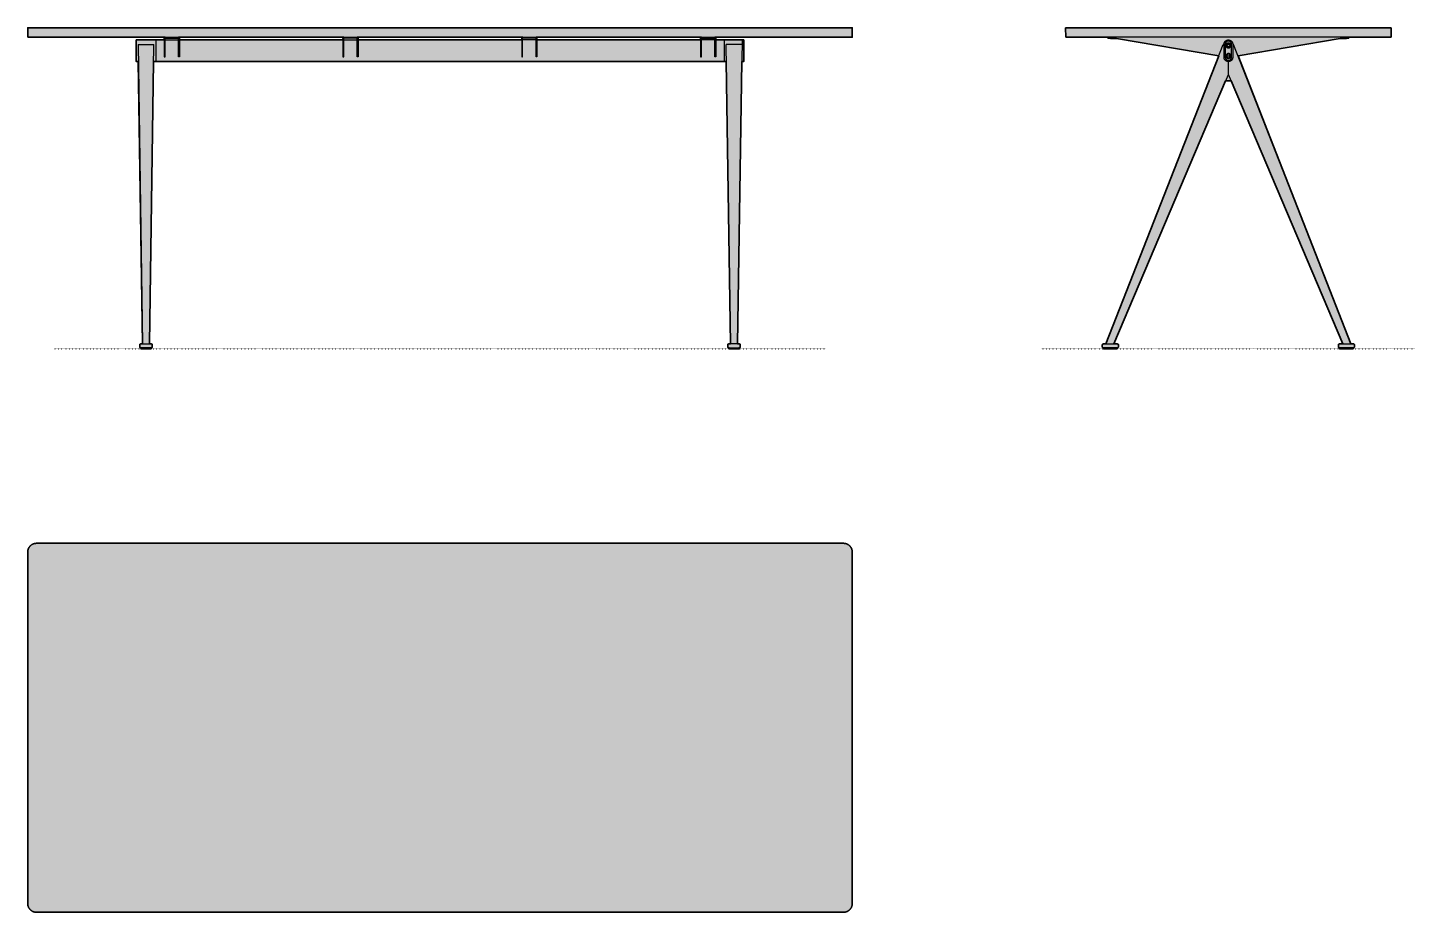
# Model space of a CAD drawing. Header units: millimetres. Extents: x -62 to 3136, y -1298 to 740.
import ezdxf

# ---------------------------------------------------------------- set-up
doc = ezdxf.new("R2010")
doc.units = ezdxf.units.MM
doc.linetypes.add('Dots', pattern=[1, 0, -1])
doc.layers.add('Blocks', color=7, linetype='Continuous')
doc.layers.add('Blocks$Fill', color=7, linetype='Continuous', true_color=0xffffff)
for name, color, linetype, lineweight, true_color in [('Blocks$Inner', 7, 'Continuous', 25, 0x007f00), ('Blocks$Outline', 7, 'Continuous', 35, 0xff3f3f), ('Groud', 7, 'Dots', 25, 0x243775)]:
    doc.layers.add(name, color=color, linetype=linetype, lineweight=lineweight, true_color=true_color)

# ---------------------------------------------------------------- blocks, each defined once
blk = doc.blocks.new('Pyramid 02 Dining Table Top')
at = {"layer": 'Blocks$Fill'}
blk.add_hatch(color=256, dxfattribs=at).paths.add_polyline_path([(20, 425), (1880, 425), (1880.7, 425), (1881.3, 425), (1882, 424.9), (1882.6, 424.8), (1883.3, 424.7), (1883.9, 424.6), (1884.5, 424.5), (1885.2, 424.3), (1885.8, 424.1), (1886.4, 423.9), (1887, 423.7), (1887.6, 423.5), (1888.2, 423.2), (1888.8, 422.9), (1889.4, 422.6), (1890, 422.3), (1890.6, 422), (1891.1, 421.6), (1891.7, 421.2), (1892.2, 420.8), (1892.7, 420.4), (1893.2, 420), (1893.7, 419.6), (1894.1, 419.1), (1894.6, 418.7), (1895, 418.2), (1895.4, 417.7), (1895.8, 417.2), (1896.2, 416.7), (1896.6, 416.1), (1897, 415.6), (1897.3, 415), (1897.6, 414.4), (1897.9, 413.8), (1898.2, 413.2), (1898.5, 412.6), (1898.7, 412), (1898.9, 411.4), (1899.1, 410.8), (1899.3, 410.2), (1899.5, 409.5), (1899.6, 408.9), (1899.7, 408.3), (1899.8, 407.6), (1899.9, 407), (1900, 406.3), (1900, 405.7), (1900, 405), (1900, -405), (1900, -405.7), (1900, -406.3), (1899.9, -407), (1899.8, -407.6), (1899.7, -408.3), (1899.6, -408.9), (1899.5, -409.5), (1899.3, -410.2), (1899.1, -410.8), (1898.9, -411.4), (1898.7, -412), (1898.5, -412.6), (1898.2, -413.2), (1897.9, -413.8), (1897.6, -414.4), (1897.3, -415), (1897, -415.6), (1896.6, -416.1), (1896.2, -416.7), (1895.8, -417.2), (1895.4, -417.7), (1895, -418.2), (1894.6, -418.7), (1894.1, -419.1), (1893.7, -419.6), (1893.2, -420), (1892.7, -420.4), (1892.2, -420.8), (1891.7, -421.2), (1891.1, -421.6), (1890.6, -422), (1890, -422.3), (1889.4, -422.6), (1888.8, -422.9), (1888.2, -423.2), (1887.6, -423.5), (1887, -423.7), (1886.4, -423.9), (1885.8, -424.1), (1885.2, -424.3), (1884.5, -424.5), (1883.9, -424.6), (1883.3, -424.7), (1882.6, -424.8), (1882, -424.9), (1881.3, -425), (1880.7, -425), (1880, -425), (20, -425), (19.3, -425), (18.7, -425), (18, -424.9), (17.4, -424.8), (16.7, -424.7), (16.1, -424.6), (15.5, -424.5), (14.8, -424.3), (14.2, -424.1), (13.6, -423.9), (13, -423.7), (12.4, -423.5), (11.8, -423.2), (11.2, -422.9), (10.6, -422.6), (10, -422.3), (9.4, -422), (8.9, -421.6), (8.3, -421.2), (7.8, -420.8), (7.3, -420.4), (6.8, -420), (6.3, -419.6), (5.9, -419.1), (5.4, -418.7), (5, -418.2), (4.6, -417.7), (4.2, -417.2), (3.8, -416.7), (3.4, -416.1), (3, -415.6), (2.7, -415), (2.4, -414.4), (2.1, -413.8), (1.8, -413.2), (1.5, -412.6), (1.3, -412), (1.1, -411.4), (0.9, -410.8), (0.7, -410.2), (0.5, -409.5), (0.4, -408.9), (0.3, -408.3), (0.2, -407.6), (0.1, -407), (0, -406.3), (0, -405.7), (0, -405), (0, 405), (0, 405.7), (0, 406.3), (0.1, 407), (0.2, 407.6), (0.3, 408.3), (0.4, 408.9), (0.5, 409.5), (0.7, 410.2), (0.9, 410.8), (1.1, 411.4), (1.3, 412), (1.5, 412.6), (1.8, 413.2), (2.1, 413.8), (2.4, 414.4), (2.7, 415), (3, 415.6), (3.4, 416.1), (3.8, 416.7), (4.2, 417.2), (4.6, 417.7), (5, 418.2), (5.4, 418.7), (5.9, 419.1), (6.3, 419.6), (6.8, 420), (7.3, 420.4), (7.8, 420.8), (8.3, 421.2), (8.9, 421.6), (9.4, 422), (10, 422.3), (10.6, 422.6), (11.2, 422.9), (11.8, 423.2), (12.4, 423.5), (13, 423.7), (13.6, 423.9), (14.2, 424.1), (14.8, 424.3), (15.5, 424.5), (16.1, 424.6), (16.7, 424.7), (17.4, 424.8), (18, 424.9), (18.7, 425), (19.3, 425)], flags=0)
at = {"layer": 'Blocks$Inner'}
for points in [[(20, 425), (1880, 425)], [(0, -405), (0, 405)], [(1900, 405), (1900, -405)], [(1880, -425), (20, -425)]]:
    blk.add_lwpolyline(points, dxfattribs=at)
for points in [[(0, 405), (0, 410.4), (5.4, 419.6), (14.6, 425), (20, 425)], [(1880, 425), (1885.4, 425), (1894.6, 419.6), (1900, 410.4), (1900, 405)], [(20, -425), (14.6, -425), (5.4, -419.6), (0, -410.4), (0, -405)], [(1900, -405), (1900, -410.4), (1894.6, -419.6), (1885.4, -425), (1880, -425)]]:
    blk.add_open_spline(points, degree=2, dxfattribs=at)
at = {"layer": 'Blocks$Outline'}
for points in [[(20, 425), (1880, 425)], [(0, -405), (0, 405)], [(1900, 405), (1900, -405)], [(1880, -425), (20, -425)]]:
    blk.add_lwpolyline(points, dxfattribs=at)
for points in [[(0, 405), (0, 410.4), (5.4, 419.6), (14.6, 425), (20, 425)], [(1880, 425), (1885.4, 425), (1894.6, 419.6), (1900, 410.4), (1900, 405)], [(20, -425), (14.6, -425), (5.4, -419.6), (0, -410.4), (0, -405)], [(1900, -405), (1900, -410.4), (1894.6, -419.6), (1885.4, -425), (1880, -425)]]:
    blk.add_open_spline(points, degree=2, dxfattribs=at)
blk = doc.blocks.new('Pyramid 02 Dining Table Side')
at = {"layer": 'Blocks$Fill'}
blk.add_hatch(color=256, dxfattribs=at).paths.add_polyline_path([(55.6, 740.1), (55.8, 718.1), (75.6, 718.1), (153.1, 718.1), (153.1, 716.1), (154.7, 716), (155.5, 716), (156.3, 715.9), (157.1, 715.9), (157.8, 715.8), (158.2, 715.7), (158.4, 715.7), (158.6, 715.6), (158.8, 715.6), (158.9, 715.5), (159, 715.5), (159.2, 715.5), (159.3, 715.4), (159.3, 715.4), (159.4, 715.4), (159.4, 715.4), (159.5, 715.4), (159.5, 715.3), (159.5, 715.3), (159.6, 715.3), (159.6, 715.3), (159.6, 715.3), (159.6, 715.3), (159.6, 715.3), (159.6, 715.3), (159.7, 715.2), (159.7, 715.2), (159.7, 715.2), (159.7, 715.2), (159.7, 715.2), (159.7, 715.2), (159.7, 715.2), (159.7, 715.2), (159.7, 715.2), (159.7, 715.2), (159.7, 715.2), (159.7, 715.2), (159.7, 715.2), (159.7, 715.2), (159.7, 715.2), (159.7, 715.1), (159.7, 715.1), (159.8, 715.1), (159.8, 715.1), (159.8, 715.1), (159.8, 715.1), (159.8, 715.1), (159.8, 715.1), (159.8, 715.1), (159.8, 715.1), (159.8, 715.1), (159.8, 715.1), (159.8, 715.1), (159.8, 715.1), (159.8, 715.1), (159.8, 715.1), (159.8, 715.1), (159.8, 715.1), (159.8, 715.1), (159.8, 715.1), (159.8, 715.1), (159.8, 715.1), (159.8, 715.1), (159.8, 715.1), (173.1, 715.1), (408.3, 675.1), (148.5, 11.6), (146.5, 11.6), (142.6, 11.6), (142.5, 11.5), (142.4, 11.5), (142.4, 11.5), (142.3, 11.5), (142.2, 11.5), (142.2, 11.5), (142.1, 11.5), (142.1, 11.5), (142, 11.5), (142, 11.5), (141.9, 11.5), (141.8, 11.4), (141.8, 11.4), (141.7, 11.4), (141.7, 11.4), (141.6, 11.4), (141.6, 11.3), (141.5, 11.3), (141.4, 11.3), (141.4, 11.2), (141.3, 11.2), (141.3, 11.2), (141.2, 11.1), (141.2, 11.1), (141.1, 11.1), (141.1, 11), (141, 11), (141, 11), (140.9, 10.9), (140.9, 10.9), (140.8, 10.8), (140.8, 10.8), (140.7, 10.7), (140.7, 10.7), (140.6, 10.6), (140.6, 10.6), (140.6, 10.5), (140.5, 10.5), (140.5, 10.4), (140.5, 10.4), (140.4, 10.3), (140.4, 10.3), (140.4, 10.2), (140.3, 10.1), (140.3, 10.1), (140.3, 10), (140.3, 10), (140.2, 9.9), (140.2, 9.9), (140.2, 9.8), (140.2, 9.7), (140.2, 9.7), (140.2, 9.6), (140.1, 9.6), (140.1, 9.5), (140.1, 9.4), (140.1, 9.4), (140.1, 9.3), (140.1, 9.3), (140.1, 9.2), (140.1, 9.2), (140.1, 9.1), (140.1, 9.1), (140.1, 5.1), (140.1, 4.9), (140.1, 4.9), (140.1, 4.8), (140.1, 4.8), (140.1, 4.7), (140.1, 4.7), (140.1, 4.6), (140.1, 4.5), (140.2, 4.5), (140.2, 4.4), (140.2, 4.4), (140.2, 4.3), (140.2, 4.2), (140.2, 4.2), (140.3, 4.1), (140.3, 4.1), (140.3, 4), (140.3, 4), (140.4, 3.9), (140.4, 3.8), (140.4, 3.8), (140.5, 3.7), (140.5, 3.7), (140.5, 3.6), (140.6, 3.6), (140.6, 3.5), (140.6, 3.5), (140.7, 3.4), (140.7, 3.4), (140.8, 3.3), (140.8, 3.3), (140.9, 3.2), (140.9, 3.2), (141, 3.2), (141, 3.1), (141.1, 3.1), (141.1, 3), (141.2, 3), (141.2, 3), (141.3, 2.9), (141.3, 2.9), (141.4, 2.9), (141.4, 2.8), (141.5, 2.8), (141.6, 2.8), (141.6, 2.8), (141.7, 2.7), (141.7, 2.7), (141.8, 2.7), (141.8, 2.7), (141.9, 2.6), (142, 2.6), (142, 2.6), (142.1, 2.6), (142.1, 2.6), (142.2, 2.6), (142.2, 2.6), (142.3, 2.6), (142.4, 2.6), (142.4, 2.6), (142.5, 2.6), (142.5, 2.6), (142.6, 2.6), (143.1, 2.6), (143.1, 0.1), (174.1, 0.1), (174.1, 2.6), (174.6, 2.6), (174.7, 2.6), (174.8, 2.6), (174.8, 2.6), (174.9, 2.6), (174.9, 2.6), (175, 2.6), (175, 2.6), (175.1, 2.6), (175.2, 2.6), (175.2, 2.6), (175.3, 2.6), (175.3, 2.7), (175.4, 2.7), (175.5, 2.7), (175.5, 2.7), (175.6, 2.8), (175.6, 2.8), (175.7, 2.8), (175.7, 2.8), (175.8, 2.9), (175.8, 2.9), (175.9, 2.9), (176, 3), (176, 3), (176.1, 3), (176.1, 3.1), (176.2, 3.1), (176.2, 3.2), (176.3, 3.2), (176.3, 3.2), (176.4, 3.3), (176.4, 3.3), (176.4, 3.4), (176.5, 3.4), (176.5, 3.5), (176.6, 3.5), (176.6, 3.6), (176.6, 3.6), (176.7, 3.7), (176.7, 3.7), (176.7, 3.8), (176.8, 3.8), (176.8, 3.9), (176.8, 4), (176.9, 4), (176.9, 4.1), (176.9, 4.1), (176.9, 4.2), (177, 4.2), (177, 4.3), (177, 4.4), (177, 4.4), (177, 4.5), (177, 4.5), (177, 4.6), (177.1, 4.7), (177.1, 4.7), (177.1, 4.8), (177.1, 4.8), (177.1, 4.9), (177.1, 4.9), (177.1, 5), (177.1, 5.1), (177.1, 9.1), (177.1, 9.2), (177.1, 9.2), (177.1, 9.3), (177.1, 9.3), (177.1, 9.4), (177.1, 9.4), (177, 9.5), (177, 9.6), (177, 9.6), (177, 9.7), (177, 9.7), (177, 9.8), (177, 9.9), (176.9, 9.9), (176.9, 10), (176.9, 10), (176.9, 10.1), (176.8, 10.1), (176.8, 10.2), (176.8, 10.3), (176.7, 10.3), (176.7, 10.4), (176.7, 10.4), (176.6, 10.5), (176.6, 10.5), (176.6, 10.6), (176.5, 10.6), (176.5, 10.7), (176.4, 10.7), (176.4, 10.8), (176.4, 10.8), (176.3, 10.9), (176.3, 10.9), (176.2, 11), (176.2, 11), (176.1, 11), (176.1, 11.1), (176, 11.1), (176, 11.1), (175.9, 11.2), (175.8, 11.2), (175.8, 11.2), (175.7, 11.3), (175.7, 11.3), (175.6, 11.3), (175.6, 11.4), (175.5, 11.4), (175.5, 11.4), (175.4, 11.4), (175.3, 11.4), (175.3, 11.5), (175.2, 11.5), (175.2, 11.5), (175.1, 11.5), (175, 11.5), (175, 11.5), (174.9, 11.5), (174.9, 11.5), (174.8, 11.5), (174.8, 11.5), (174.7, 11.5), (174.6, 11.6), (174.6, 11.6), (170.7, 11.6), (166.9, 11.6), (424.2, 617.5), (437, 617.5), (694.3, 11.6), (690.5, 11.6), (686.6, 11.6), (686.5, 11.5), (686.5, 11.5), (686.4, 11.5), (686.4, 11.5), (686.3, 11.5), (686.2, 11.5), (686.2, 11.5), (686.1, 11.5), (686.1, 11.5), (686, 11.5), (685.9, 11.5), (685.9, 11.4), (685.8, 11.4), (685.8, 11.4), (685.7, 11.4), (685.7, 11.4), (685.6, 11.3), (685.5, 11.3), (685.5, 11.3), (685.4, 11.2), (685.4, 11.2), (685.3, 11.2), (685.3, 11.1), (685.2, 11.1), (685.2, 11.1), (685.1, 11), (685.1, 11), (685, 11), (685, 10.9), (684.9, 10.9), (684.9, 10.8), (684.8, 10.8), (684.8, 10.7), (684.7, 10.7), (684.7, 10.6), (684.7, 10.6), (684.6, 10.5), (684.6, 10.5), (684.5, 10.4), (684.5, 10.4), (684.5, 10.3), (684.4, 10.3), (684.4, 10.2), (684.4, 10.1), (684.4, 10.1), (684.3, 10), (684.3, 10), (684.3, 9.9), (684.3, 9.9), (684.2, 9.8), (684.2, 9.7), (684.2, 9.7), (684.2, 9.6), (684.2, 9.6), (684.2, 9.5), (684.2, 9.4), (684.2, 9.4), (684.1, 9.3), (684.1, 9.3), (684.1, 9.2), (684.1, 9.2), (684.1, 9.1), (684.1, 9.1), (684.1, 5.1), (684.1, 4.9), (684.1, 4.9), (684.1, 4.8), (684.1, 4.8), (684.2, 4.7), (684.2, 4.7), (684.2, 4.6), (684.2, 4.5), (684.2, 4.5), (684.2, 4.4), (684.2, 4.4), (684.2, 4.3), (684.3, 4.2), (684.3, 4.2), (684.3, 4.1), (684.3, 4.1), (684.4, 4), (684.4, 4), (684.4, 3.9), (684.4, 3.8), (684.5, 3.8), (684.5, 3.7), (684.5, 3.7), (684.6, 3.6), (684.6, 3.6), (684.7, 3.5), (684.7, 3.5), (684.7, 3.4), (684.8, 3.4), (684.8, 3.3), (684.9, 3.3), (684.9, 3.2), (685, 3.2), (685, 3.2), (685.1, 3.1), (685.1, 3.1), (685.2, 3), (685.2, 3), (685.3, 3), (685.3, 2.9), (685.4, 2.9), (685.4, 2.9), (685.5, 2.8), (685.5, 2.8), (685.6, 2.8), (685.7, 2.8), (685.7, 2.7), (685.8, 2.7), (685.8, 2.7), (685.9, 2.7), (685.9, 2.6), (686, 2.6), (686.1, 2.6), (686.1, 2.6), (686.2, 2.6), (686.2, 2.6), (686.3, 2.6), (686.4, 2.6), (686.4, 2.6), (686.5, 2.6), (686.5, 2.6), (686.6, 2.6), (686.6, 2.6), (687.1, 2.6), (687.1, 0.1), (718.1, 0.1), (718.1, 2.6), (718.6, 2.6), (718.7, 2.6), (718.8, 2.6), (718.9, 2.6), (718.9, 2.6), (719, 2.6), (719, 2.6), (719.1, 2.6), (719.1, 2.6), (719.2, 2.6), (719.3, 2.6), (719.3, 2.6), (719.4, 2.7), (719.4, 2.7), (719.5, 2.7), (719.6, 2.7), (719.6, 2.8), (719.7, 2.8), (719.7, 2.8), (719.8, 2.8), (719.8, 2.9), (719.9, 2.9), (719.9, 2.9), (720, 3), (720.1, 3), (720.1, 3), (720.2, 3.1), (720.2, 3.1), (720.3, 3.2), (720.3, 3.2), (720.4, 3.2), (720.4, 3.3), (720.4, 3.3), (720.5, 3.4), (720.5, 3.4), (720.6, 3.5), (720.6, 3.5), (720.7, 3.6), (720.7, 3.6), (720.7, 3.7), (720.8, 3.7), (720.8, 3.8), (720.8, 3.8), (720.9, 3.9), (720.9, 4), (720.9, 4), (720.9, 4.1), (721, 4.1), (721, 4.2), (721, 4.2), (721, 4.3), (721, 4.4), (721.1, 4.4), (721.1, 4.5), (721.1, 4.5), (721.1, 4.6), (721.1, 4.7), (721.1, 4.7), (721.1, 4.8), (721.1, 4.8), (721.1, 4.9), (721.1, 4.9), (721.1, 5), (721.1, 5.1), (721.1, 9.1), (721.1, 9.2), (721.1, 9.2), (721.1, 9.3), (721.1, 9.3), (721.1, 9.4), (721.1, 9.4), (721.1, 9.5), (721.1, 9.6), (721.1, 9.6), (721.1, 9.7), (721, 9.7), (721, 9.8), (721, 9.9), (721, 9.9), (721, 10), (720.9, 10), (720.9, 10.1), (720.9, 10.1), (720.9, 10.2), (720.8, 10.3), (720.8, 10.3), (720.8, 10.4), (720.7, 10.4), (720.7, 10.5), (720.7, 10.5), (720.6, 10.6), (720.6, 10.6), (720.5, 10.7), (720.5, 10.7), (720.4, 10.8), (720.4, 10.8), (720.4, 10.9), (720.3, 10.9), (720.3, 11), (720.2, 11), (720.2, 11), (720.1, 11.1), (720.1, 11.1), (720, 11.1), (719.9, 11.2), (719.9, 11.2), (719.8, 11.2), (719.8, 11.3), (719.7, 11.3), (719.7, 11.3), (719.6, 11.4), (719.6, 11.4), (719.5, 11.4), (719.4, 11.4), (719.4, 11.4), (719.3, 11.5), (719.3, 11.5), (719.2, 11.5), (719.1, 11.5), (719.1, 11.5), (719, 11.5), (719, 11.5), (718.9, 11.5), (718.9, 11.5), (718.8, 11.5), (718.7, 11.5), (718.7, 11.6), (718.6, 11.6), (714.7, 11.6), (712.7, 11.6), (452.9, 675.1), (688.1, 715.1), (701.4, 715.1), (701.4, 715.1), (701.4, 715.1), (701.4, 715.1), (701.4, 715.1), (701.4, 715.1), (701.4, 715.1), (701.4, 715.1), (701.4, 715.1), (701.4, 715.1), (701.4, 715.1), (701.4, 715.1), (701.5, 715.1), (701.5, 715.1), (701.5, 715.1), (701.5, 715.1), (701.5, 715.1), (701.5, 715.1), (701.5, 715.1), (701.5, 715.1), (701.5, 715.1), (701.5, 715.1), (701.5, 715.1), (701.5, 715.2), (701.5, 715.2), (701.5, 715.2), (701.5, 715.2), (701.5, 715.2), (701.5, 715.2), (701.5, 715.2), (701.5, 715.2), (701.5, 715.2), (701.5, 715.2), (701.5, 715.2), (701.5, 715.2), (701.5, 715.2), (701.6, 715.2), (701.6, 715.2), (701.6, 715.3), (701.6, 715.3), (701.6, 715.3), (701.6, 715.3), (701.6, 715.3), (701.7, 715.3), (701.7, 715.3), (701.7, 715.3), (701.8, 715.4), (701.8, 715.4), (701.9, 715.4), (701.9, 715.4), (702, 715.4), (702.1, 715.5), (702.2, 715.5), (702.3, 715.5), (702.4, 715.6), (702.6, 715.6), (702.8, 715.7), (703, 715.7), (703.4, 715.8), (703.9, 715.8), (704.1, 715.9), (705.7, 716), (706.5, 716), (707.3, 716), (708.1, 716.1), (708.1, 718.1), (785.6, 718.1), (805.4, 718.1), (805.6, 740.1), (480.6, 740.1), (380.6, 740.1)], flags=0)
at = {"layer": 'Blocks$Inner'}
for points in [[(55.6, 740.1), (380.6, 740.1), (480.6, 740.1), (805.6, 740.1), (805.4, 718.1), (785.6, 718.1), (480.6, 718.1), (380.6, 718.1), (75.6, 718.1), (55.8, 718.1)], [(420.6, 702.1), (420.6, 702.3), (420.6, 702.5), (420.6, 702.7), (420.7, 703), (420.7, 703.2), (420.7, 703.4), (420.7, 703.6), (420.8, 703.9), (420.8, 704.1), (420.9, 704.3), (420.9, 704.6), (421, 704.8), (421.1, 705), (421.1, 705.3), (421.2, 705.5), (421.3, 705.7), (421.4, 706), (421.5, 706.2), (421.6, 706.4), (421.7, 706.6), (421.8, 706.9), (422, 707.1), (422.1, 707.3), (422.2, 707.5), (422.4, 707.7), (422.5, 707.9), (422.7, 708.2), (422.8, 708.4), (423, 708.6), (423.2, 708.7), (423.4, 708.9), (423.5, 709.1), (423.7, 709.3), (423.9, 709.5), (424.1, 709.7), (424.3, 709.8), (424.5, 710), (424.7, 710.1), (424.9, 710.3), (425.1, 710.4), (425.4, 710.6), (425.6, 710.7), (425.8, 710.8), (426, 710.9), (426.2, 711), (426.5, 711.2), (426.7, 711.3), (426.9, 711.4), (427.2, 711.4), (427.4, 711.5), (427.6, 711.6), (427.9, 711.7), (428.1, 711.7), (428.3, 711.8), (428.6, 711.8), (428.8, 711.9), (429, 711.9), (429.3, 712), (429.5, 712), (429.7, 712), (429.9, 712), (430.2, 712), (430.4, 712.1), (430.6, 712.1), (430.8, 712.1), (431.1, 712), (431.3, 712), (431.5, 712), (431.7, 712), (432, 712), (432.2, 711.9), (432.4, 711.9), (432.7, 711.8), (432.9, 711.8), (433.1, 711.7), (433.4, 711.7), (433.6, 711.6), (433.8, 711.5), (434.1, 711.4), (434.3, 711.4), (434.5, 711.3), (434.8, 711.2), (435, 711), (435.2, 710.9), (435.4, 710.8), (435.6, 710.7), (435.9, 710.6), (436.1, 710.4), (436.3, 710.3), (436.5, 710.1), (436.7, 710), (436.9, 709.8), (437.1, 709.7), (437.3, 709.5), (437.5, 709.3), (437.7, 709.1), (437.9, 708.9), (438, 708.7), (438.2, 708.6), (438.4, 708.4), (438.5, 708.2), (438.7, 707.9), (438.8, 707.7), (439, 707.5), (439.1, 707.3), (439.2, 707.1), (439.4, 706.9), (439.5, 706.6), (439.6, 706.4), (439.7, 706.2), (439.8, 706), (439.9, 705.7), (440, 705.5), (440.1, 705.3), (440.2, 705), (440.2, 704.8), (440.3, 704.6), (440.3, 704.3), (440.4, 704.1), (440.4, 703.9), (440.5, 703.6), (440.5, 703.4), (440.5, 703.2), (440.6, 703), (440.6, 702.7), (440.6, 702.5), (440.6, 702.3), (440.6, 702.1), (440.6, 672.1), (440.6, 671.8), (440.6, 671.6), (440.6, 671.4), (440.6, 671.2), (440.5, 670.9), (440.5, 670.7), (440.5, 670.5), (440.4, 670.2), (440.4, 670), (440.3, 669.8), (440.3, 669.5), (440.2, 669.3), (440.2, 669.1), (440.1, 668.8), (440, 668.6), (439.9, 668.4), (439.8, 668.1), (439.7, 667.9), (439.6, 667.7), (439.5, 667.5), (439.4, 667.2), (439.2, 667), (439.1, 666.8), (439, 666.6), (438.8, 666.4), (438.7, 666.2), (438.5, 666), (438.4, 665.7), (438.2, 665.6), (438, 665.4), (437.9, 665.2), (437.7, 665), (437.5, 664.8), (437.3, 664.6), (437.1, 664.5), (436.9, 664.3), (436.7, 664.1), (436.5, 664), (436.3, 663.8), (436.1, 663.7), (435.9, 663.5), (435.6, 663.4), (435.4, 663.3), (435.2, 663.2), (435, 663.1), (434.8, 662.9), (434.5, 662.8), (434.3, 662.8), (434.1, 662.7), (433.8, 662.6), (433.6, 662.5), (433.4, 662.4), (433.1, 662.4), (432.9, 662.3), (432.7, 662.3), (432.4, 662.2), (432.2, 662.2), (432, 662.1), (431.7, 662.1), (431.5, 662.1), (431.3, 662.1), (431.1, 662.1), (430.8, 662.1), (430.6, 662.1), (430.4, 662.1), (430.2, 662.1), (429.9, 662.1), (429.7, 662.1), (429.5, 662.1), (429.3, 662.1), (429, 662.2), (428.8, 662.2), (428.6, 662.3), (428.3, 662.3), (428.1, 662.4), (427.9, 662.4), (427.6, 662.5), (427.4, 662.6), (427.2, 662.7), (426.9, 662.8), (426.7, 662.8), (426.5, 662.9), (426.2, 663.1), (426, 663.2), (425.8, 663.3), (425.6, 663.4), (425.4, 663.5), (425.1, 663.7), (424.9, 663.8), (424.7, 664), (424.5, 664.1), (424.3, 664.3), (424.1, 664.5), (423.9, 664.6), (423.7, 664.8), (423.5, 665), (423.4, 665.2), (423.2, 665.4), (423, 665.6), (422.8, 665.7), (422.7, 666), (422.5, 666.2), (422.4, 666.4), (422.2, 666.6), (422.1, 666.8), (422, 667), (421.8, 667.2), (421.7, 667.5), (421.6, 667.7), (421.5, 667.9), (421.4, 668.1), (421.3, 668.4), (421.2, 668.6), (421.1, 668.8), (421.1, 669.1), (421, 669.3), (420.9, 669.5), (420.9, 669.8), (420.8, 670), (420.8, 670.2), (420.7, 670.5), (420.7, 670.7), (420.7, 670.9), (420.7, 671.2), (420.6, 671.4), (420.6, 671.6), (420.6, 671.8), (420.6, 672.1)], [(423.4, 675.5), (423.4, 672.1), (423.4, 671.9), (423.4, 671.7), (423.4, 671.6), (423.4, 671.4), (423.4, 671.2), (423.4, 671.1), (423.5, 670.9), (423.5, 670.7), (423.5, 670.6), (423.6, 670.4), (423.6, 670.2), (423.6, 670.1), (423.7, 669.9), (423.7, 669.7), (423.8, 669.6), (423.9, 669.4), (423.9, 669.2), (424, 669.1), (424.1, 668.9), (424.2, 668.7), (424.3, 668.6), (424.3, 668.4), (424.4, 668.2), (424.5, 668.1), (424.6, 667.9), (424.8, 667.8), (424.9, 667.6), (425, 667.5), (425.1, 667.3), (425.2, 667.2), (425.4, 667.1), (425.5, 666.9), (425.6, 666.8), (425.8, 666.7), (425.9, 666.5), (426, 666.4), (426.2, 666.3), (426.3, 666.2), (426.5, 666.1), (426.6, 666), (426.8, 665.9), (427, 665.8), (427.1, 665.7), (427.3, 665.6), (427.4, 665.5), (427.6, 665.5), (427.8, 665.4), (427.9, 665.3), (428.1, 665.2), (428.3, 665.2), (428.4, 665.1), (428.6, 665.1), (428.8, 665), (429, 665), (429.1, 665), (429.3, 664.9), (429.5, 664.9), (429.6, 664.9), (429.8, 664.8), (430, 664.8), (430.1, 664.8), (430.3, 664.8), (430.5, 664.8), (430.6, 664.8), (430.8, 664.8), (430.9, 664.8), (431.1, 664.8), (431.3, 664.8), (431.4, 664.8), (431.6, 664.9), (431.8, 664.9), (431.9, 664.9), (432.1, 665), (432.3, 665), (432.4, 665), (432.6, 665.1), (432.8, 665.1), (432.9, 665.2), (433.1, 665.2), (433.3, 665.3), (433.4, 665.4), (433.6, 665.5), (433.8, 665.5), (433.9, 665.6), (434.1, 665.7), (434.3, 665.8), (434.4, 665.9), (434.6, 666), (434.7, 666.1), (434.9, 666.2), (435, 666.3), (435.2, 666.4), (435.3, 666.5), (435.5, 666.7), (435.6, 666.8), (435.7, 666.9), (435.9, 667.1), (436, 667.2), (436.1, 667.3), (436.2, 667.5), (436.4, 667.6), (436.5, 667.8), (436.6, 667.9), (436.7, 668.1), (436.8, 668.2), (436.9, 668.4), (437, 668.6), (437.1, 668.7), (437.1, 668.9), (437.2, 669.1), (437.3, 669.2), (437.4, 669.4), (437.4, 669.6), (437.5, 669.7), (437.5, 669.9), (437.6, 670.1), (437.6, 670.2), (437.7, 670.4), (437.7, 670.6), (437.7, 670.7), (437.8, 670.9), (437.8, 671.1), (437.8, 671.2), (437.8, 671.4), (437.8, 671.6), (437.9, 671.7), (437.9, 671.9), (437.9, 672.1), (437.9, 702.1), (437.9, 702.2), (437.9, 702.4), (437.8, 702.5), (437.8, 702.7), (437.8, 702.9), (437.8, 703), (437.8, 703.2), (437.7, 703.4), (437.7, 703.5), (437.7, 703.7), (437.6, 703.9), (437.6, 704), (437.5, 704.2), (437.5, 704.4), (437.4, 704.6), (437.4, 704.7), (437.3, 704.9), (437.2, 705.1), (437.1, 705.2), (437.1, 705.4), (437, 705.5), (436.9, 705.7), (436.8, 705.9), (436.7, 706), (436.6, 706.2), (436.5, 706.3), (436.4, 706.5), (436.2, 706.6), (436.1, 706.8), (436, 706.9), (435.9, 707), (435.7, 707.2), (435.6, 707.3), (435.5, 707.4), (435.3, 707.6), (435.2, 707.7), (435, 707.8), (434.9, 707.9), (434.7, 708), (434.6, 708.1), (434.4, 708.2), (434.3, 708.3), (434.1, 708.4), (433.9, 708.5), (433.8, 708.6), (433.6, 708.7), (433.4, 708.7), (433.3, 708.8), (433.1, 708.9), (432.9, 708.9), (432.8, 709), (432.6, 709), (432.4, 709.1), (432.3, 709.1), (432.1, 709.1), (431.9, 709.2), (431.8, 709.2), (431.6, 709.2), (431.4, 709.3), (431.3, 709.3), (431.1, 709.3), (430.9, 709.3), (430.8, 709.3), (430.6, 709.3), (430.5, 709.3), (430.3, 709.3), (430.1, 709.3), (430, 709.3), (429.8, 709.3), (429.6, 709.2), (429.5, 709.2), (429.3, 709.2), (429.1, 709.1), (429, 709.1), (428.8, 709.1), (428.6, 709), (428.4, 709), (428.3, 708.9), (428.1, 708.9), (427.9, 708.8), (427.8, 708.7), (427.6, 708.7), (427.4, 708.6), (427.3, 708.5), (427.1, 708.4), (427, 708.3), (426.8, 708.2), (426.6, 708.1), (426.5, 708), (426.3, 707.9), (426.2, 707.8), (426, 707.7), (425.9, 707.6), (425.8, 707.4), (425.6, 707.3), (425.5, 707.2), (425.4, 707), (425.2, 706.9), (425.1, 706.8), (425, 706.6), (424.9, 706.5), (424.8, 706.3), (424.6, 706.2), (424.5, 706), (424.4, 705.9), (424.3, 705.7), (424.3, 705.5), (424.2, 705.4), (424.1, 705.2), (424, 705.1), (423.9, 704.9), (423.9, 704.7), (423.8, 704.6), (423.7, 704.4), (423.7, 704.2), (423.6, 704), (423.6, 703.9), (423.6, 703.7), (423.5, 703.5), (423.5, 703.4), (423.5, 703.2), (423.4, 703), (423.4, 702.9), (423.4, 702.7), (423.4, 702.5), (423.4, 702.4), (423.4, 702.2), (423.4, 702.1)], [(436.1, 699.1), (436.1, 699.2), (436.1, 699.3), (436.1, 699.4), (436.1, 699.5), (436.1, 699.7), (436.1, 699.8), (436, 699.9), (436, 700.1), (436, 700.2), (436, 700.3), (435.9, 700.4), (435.9, 700.6), (435.9, 700.7), (435.8, 700.8), (435.8, 700.9), (435.7, 701.1), (435.7, 701.2), (435.6, 701.3), (435.6, 701.5), (435.5, 701.6), (435.4, 701.7), (435.4, 701.8), (435.3, 701.9), (435.2, 702.1), (435.1, 702.2), (435.1, 702.3), (435, 702.4), (434.9, 702.5), (434.8, 702.6), (434.7, 702.7), (434.6, 702.8), (434.5, 702.9), (434.4, 703), (434.3, 703.1), (434.2, 703.2), (434.1, 703.3), (434, 703.4), (433.9, 703.5), (433.7, 703.6), (433.6, 703.7), (433.5, 703.7), (433.4, 703.8), (433.3, 703.9), (433.1, 703.9), (433, 704), (432.9, 704.1), (432.8, 704.1), (432.6, 704.2), (432.5, 704.2), (432.4, 704.3), (432.3, 704.3), (432.1, 704.3), (432, 704.4), (431.9, 704.4), (431.7, 704.4), (431.6, 704.5), (431.5, 704.5), (431.4, 704.5), (431.2, 704.5), (431.1, 704.5), (431, 704.5), (430.9, 704.5), (430.7, 704.6), (430.6, 704.6), (430.5, 704.6), (430.4, 704.5), (430.2, 704.5), (430.1, 704.5), (430, 704.5), (429.9, 704.5), (429.7, 704.5), (429.6, 704.5), (429.5, 704.4), (429.4, 704.4), (429.2, 704.4), (429.1, 704.3), (429, 704.3), (428.8, 704.3), (428.7, 704.2), (428.6, 704.2), (428.5, 704.1), (428.3, 704.1), (428.2, 704), (428.1, 703.9), (428, 703.9), (427.8, 703.8), (427.7, 703.7), (427.6, 703.7), (427.5, 703.6), (427.4, 703.5), (427.3, 703.4), (427.1, 703.3), (427, 703.2), (426.9, 703.1), (426.8, 703), (426.7, 702.9), (426.6, 702.8), (426.5, 702.7), (426.4, 702.6), (426.3, 702.5), (426.3, 702.4), (426.2, 702.3), (426.1, 702.2), (426, 702.1), (425.9, 701.9), (425.9, 701.8), (425.8, 701.7), (425.7, 701.6), (425.7, 701.5), (425.6, 701.3), (425.5, 701.2), (425.5, 701.1), (425.4, 700.9), (425.4, 700.8), (425.4, 700.7), (425.3, 700.6), (425.3, 700.4), (425.3, 700.3), (425.2, 700.2), (425.2, 700.1), (425.2, 699.9), (425.2, 699.8), (425.1, 699.7), (425.1, 699.5), (425.1, 699.4), (425.1, 699.3), (425.1, 699.2), (425.1, 699.1), (425.1, 698.9), (425.1, 698.8), (425.1, 698.7), (425.1, 698.6), (425.1, 698.4), (425.2, 698.3), (425.2, 698.2), (425.2, 698.1), (425.2, 697.9), (425.3, 697.8), (425.3, 697.7), (425.3, 697.5), (425.4, 697.4), (425.4, 697.3), (425.4, 697.2), (425.5, 697), (425.5, 696.9), (425.6, 696.8), (425.7, 696.7), (425.7, 696.5), (425.8, 696.4), (425.9, 696.3), (425.9, 696.2), (426, 696), (426.1, 695.9), (426.2, 695.8), (426.3, 695.7), (426.3, 695.6), (426.4, 695.5), (426.5, 695.4), (426.6, 695.3), (426.7, 695.2), (426.8, 695.1), (426.9, 695), (427, 694.9), (427.1, 694.8), (427.3, 694.7), (427.4, 694.6), (427.5, 694.5), (427.6, 694.4), (427.7, 694.4), (427.8, 694.3), (428, 694.2), (428.1, 694.2), (428.2, 694.1), (428.3, 694), (428.5, 694), (428.6, 693.9), (428.7, 693.9), (428.8, 693.8), (429, 693.8), (429.1, 693.8), (429.2, 693.7), (429.4, 693.7), (429.5, 693.7), (429.6, 693.6), (429.7, 693.6), (429.9, 693.6), (430, 693.6), (430.1, 693.6), (430.2, 693.6), (430.4, 693.6), (430.5, 693.6), (430.6, 693.6), (430.7, 693.6), (430.9, 693.6), (431, 693.6), (431.1, 693.6), (431.2, 693.6), (431.4, 693.6), (431.5, 693.6), (431.6, 693.6), (431.7, 693.7), (431.9, 693.7), (432, 693.7), (432.1, 693.8), (432.3, 693.8), (432.4, 693.8), (432.5, 693.9), (432.6, 693.9), (432.8, 694), (432.9, 694), (433, 694.1), (433.1, 694.2), (433.3, 694.2), (433.4, 694.3), (433.5, 694.4), (433.6, 694.4), (433.7, 694.5), (433.9, 694.6), (434, 694.7), (434.1, 694.8), (434.2, 694.9), (434.3, 695), (434.4, 695.1), (434.5, 695.2), (434.6, 695.3), (434.7, 695.4), (434.8, 695.5), (434.9, 695.6), (435, 695.7), (435.1, 695.8), (435.1, 695.9), (435.2, 696), (435.3, 696.2), (435.4, 696.3), (435.4, 696.4), (435.5, 696.5), (435.6, 696.7), (435.6, 696.8), (435.7, 696.9), (435.7, 697), (435.8, 697.2), (435.8, 697.3), (435.9, 697.4), (435.9, 697.5), (435.9, 697.7), (436, 697.8), (436, 697.9), (436, 698.1), (436, 698.2), (436.1, 698.3), (436.1, 698.4), (436.1, 698.6), (436.1, 698.7), (436.1, 698.8), (436.1, 698.9)], [(436.1, 675.1), (436.1, 675.2), (436.1, 675.3), (436.1, 675.4), (436.1, 675.5), (436.1, 675.7), (436.1, 675.8), (436, 675.9), (436, 676.1), (436, 676.2), (436, 676.3), (435.9, 676.4), (435.9, 676.6), (435.9, 676.7), (435.8, 676.8), (435.8, 676.9), (435.7, 677.1), (435.7, 677.2), (435.6, 677.3), (435.6, 677.5), (435.5, 677.6), (435.4, 677.7), (435.4, 677.8), (435.3, 677.9), (435.2, 678.1), (435.1, 678.2), (435.1, 678.3), (435, 678.4), (434.9, 678.5), (434.8, 678.6), (434.7, 678.7), (434.6, 678.8), (434.5, 678.9), (434.4, 679), (434.3, 679.1), (434.2, 679.2), (434.1, 679.3), (434, 679.4), (433.9, 679.5), (433.7, 679.6), (433.6, 679.7), (433.5, 679.7), (433.4, 679.8), (433.3, 679.9), (433.1, 679.9), (433, 680), (432.9, 680.1), (432.8, 680.1), (432.6, 680.2), (432.5, 680.2), (432.4, 680.3), (432.3, 680.3), (432.1, 680.3), (432, 680.4), (431.9, 680.4), (431.7, 680.4), (431.6, 680.5), (431.5, 680.5), (431.4, 680.5), (431.2, 680.5), (431.1, 680.5), (431, 680.5), (430.9, 680.5), (430.7, 680.6), (430.6, 680.6), (430.5, 680.6), (430.4, 680.5), (430.2, 680.5), (430.1, 680.5), (430, 680.5), (429.9, 680.5), (429.7, 680.5), (429.6, 680.5), (429.5, 680.4), (429.4, 680.4), (429.2, 680.4), (429.1, 680.3), (429, 680.3), (428.8, 680.3), (428.7, 680.2), (428.6, 680.2), (428.5, 680.1), (428.3, 680.1), (428.2, 680), (428.1, 679.9), (428, 679.9), (427.8, 679.8), (427.7, 679.7), (427.6, 679.7), (427.5, 679.6), (427.4, 679.5), (427.3, 679.4), (427.1, 679.3), (427, 679.2), (426.9, 679.1), (426.8, 679), (426.7, 678.9), (426.6, 678.8), (426.5, 678.7), (426.4, 678.6), (426.3, 678.5), (426.3, 678.4), (426.2, 678.3), (426.1, 678.2), (426, 678.1), (425.9, 677.9), (425.9, 677.8), (425.8, 677.7), (425.7, 677.6), (425.7, 677.5), (425.6, 677.3), (425.5, 677.2), (425.5, 677.1), (425.4, 676.9), (425.4, 676.8), (425.4, 676.7), (425.3, 676.6), (425.3, 676.4), (425.3, 676.3), (425.2, 676.2), (425.2, 676.1), (425.2, 675.9), (425.2, 675.8), (425.1, 675.7), (425.1, 675.5), (425.1, 675.4), (425.1, 675.3), (425.1, 675.2), (425.1, 675.1), (425.1, 674.9), (425.1, 674.8), (425.1, 674.7), (425.1, 674.6), (425.1, 674.4), (425.2, 674.3), (425.2, 674.2), (425.2, 674.1), (425.2, 673.9), (425.3, 673.8), (425.3, 673.7), (425.3, 673.5), (425.4, 673.4), (425.4, 673.3), (425.4, 673.2), (425.5, 673), (425.5, 672.9), (425.6, 672.8), (425.7, 672.7), (425.7, 672.5), (425.8, 672.4), (425.9, 672.3), (425.9, 672.2), (426, 672), (426.1, 671.9), (426.2, 671.8), (426.3, 671.7), (426.3, 671.6), (426.4, 671.5), (426.5, 671.4), (426.6, 671.3), (426.7, 671.2), (426.8, 671.1), (426.9, 671), (427, 670.9), (427.1, 670.8), (427.3, 670.7), (427.4, 670.6), (427.5, 670.5), (427.6, 670.4), (427.7, 670.4), (427.8, 670.3), (428, 670.2), (428.1, 670.2), (428.2, 670.1), (428.3, 670), (428.5, 670), (428.6, 669.9), (428.7, 669.9), (428.8, 669.8), (429, 669.8), (429.1, 669.8), (429.2, 669.7), (429.4, 669.7), (429.5, 669.7), (429.6, 669.6), (429.7, 669.6), (429.9, 669.6), (430, 669.6), (430.1, 669.6), (430.2, 669.6), (430.4, 669.6), (430.5, 669.6), (430.6, 669.6), (430.7, 669.6), (430.9, 669.6), (431, 669.6), (431.1, 669.6), (431.2, 669.6), (431.4, 669.6), (431.5, 669.6), (431.6, 669.6), (431.7, 669.7), (431.9, 669.7), (432, 669.7), (432.1, 669.8), (432.3, 669.8), (432.4, 669.8), (432.5, 669.9), (432.6, 669.9), (432.8, 670), (432.9, 670), (433, 670.1), (433.1, 670.2), (433.3, 670.2), (433.4, 670.3), (433.5, 670.4), (433.6, 670.4), (433.7, 670.5), (433.9, 670.6), (434, 670.7), (434.1, 670.8), (434.2, 670.9), (434.3, 671), (434.4, 671.1), (434.5, 671.2), (434.6, 671.3), (434.7, 671.4), (434.8, 671.5), (434.9, 671.6), (435, 671.7), (435.1, 671.8), (435.1, 671.9), (435.2, 672), (435.3, 672.2), (435.4, 672.3), (435.4, 672.4), (435.5, 672.5), (435.6, 672.7), (435.6, 672.8), (435.7, 672.9), (435.7, 673), (435.8, 673.2), (435.8, 673.3), (435.9, 673.4), (435.9, 673.5), (435.9, 673.7), (436, 673.8), (436, 673.9), (436, 674.1), (436, 674.2), (436.1, 674.3), (436.1, 674.4), (436.1, 674.6), (436.1, 674.7), (436.1, 674.8), (436.1, 674.9)], [(433.6, 699.1), (433.6, 699), (433.6, 698.9), (433.6, 698.9), (433.6, 698.8), (433.6, 698.7), (433.6, 698.6), (433.6, 698.6), (433.6, 698.5), (433.5, 698.4), (433.5, 698.4), (433.5, 698.3), (433.5, 698.2), (433.5, 698.2), (433.5, 698.1), (433.4, 698), (433.4, 697.9), (433.4, 697.9), (433.3, 697.8), (433.3, 697.7), (433.3, 697.7), (433.2, 697.6), (433.2, 697.5), (433.2, 697.5), (433.1, 697.4), (433.1, 697.3), (433, 697.3), (433, 697.2), (432.9, 697.2), (432.9, 697.1), (432.8, 697), (432.8, 697), (432.7, 696.9), (432.7, 696.9), (432.6, 696.8), (432.6, 696.8), (432.5, 696.7), (432.4, 696.7), (432.4, 696.6), (432.3, 696.6), (432.3, 696.5), (432.2, 696.5), (432.1, 696.5), (432.1, 696.4), (432, 696.4), (431.9, 696.4), (431.9, 696.3), (431.8, 696.3), (431.7, 696.3), (431.6, 696.2), (431.6, 696.2), (431.5, 696.2), (431.4, 696.2), (431.4, 696.1), (431.3, 696.1), (431.2, 696.1), (431.2, 696.1), (431.1, 696.1), (431, 696.1), (430.9, 696.1), (430.9, 696.1), (430.8, 696.1), (430.7, 696.1), (430.7, 696.1), (430.6, 696.1), (430.5, 696.1), (430.5, 696.1), (430.4, 696.1), (430.3, 696.1), (430.3, 696.1), (430.2, 696.1), (430.1, 696.1), (430.1, 696.1), (430, 696.1), (429.9, 696.1), (429.9, 696.1), (429.8, 696.2), (429.7, 696.2), (429.6, 696.2), (429.6, 696.2), (429.5, 696.3), (429.4, 696.3), (429.4, 696.3), (429.3, 696.4), (429.2, 696.4), (429.2, 696.4), (429.1, 696.5), (429, 696.5), (429, 696.5), (428.9, 696.6), (428.8, 696.6), (428.8, 696.7), (428.7, 696.7), (428.7, 696.8), (428.6, 696.8), (428.5, 696.9), (428.5, 696.9), (428.4, 697), (428.4, 697), (428.3, 697.1), (428.3, 697.2), (428.2, 697.2), (428.2, 697.3), (428.1, 697.3), (428.1, 697.4), (428.1, 697.5), (428, 697.5), (428, 697.6), (427.9, 697.7), (427.9, 697.7), (427.9, 697.8), (427.8, 697.9), (427.8, 697.9), (427.8, 698), (427.8, 698.1), (427.7, 698.2), (427.7, 698.2), (427.7, 698.3), (427.7, 698.4), (427.7, 698.4), (427.7, 698.5), (427.6, 698.6), (427.6, 698.6), (427.6, 698.7), (427.6, 698.8), (427.6, 698.9), (427.6, 698.9), (427.6, 699), (427.6, 699.1), (427.6, 699.1), (427.6, 699.2), (427.6, 699.3), (427.6, 699.3), (427.6, 699.4), (427.6, 699.5), (427.6, 699.5), (427.7, 699.6), (427.7, 699.7), (427.7, 699.7), (427.7, 699.8), (427.7, 699.9), (427.7, 699.9), (427.8, 700), (427.8, 700.1), (427.8, 700.2), (427.8, 700.2), (427.9, 700.3), (427.9, 700.4), (427.9, 700.4), (428, 700.5), (428, 700.6), (428.1, 700.6), (428.1, 700.7), (428.1, 700.8), (428.2, 700.8), (428.2, 700.9), (428.3, 700.9), (428.3, 701), (428.4, 701.1), (428.4, 701.1), (428.5, 701.2), (428.5, 701.2), (428.6, 701.3), (428.7, 701.3), (428.7, 701.4), (428.8, 701.4), (428.8, 701.5), (428.9, 701.5), (429, 701.6), (429, 701.6), (429.1, 701.6), (429.2, 701.7), (429.2, 701.7), (429.3, 701.8), (429.4, 701.8), (429.4, 701.8), (429.5, 701.8), (429.6, 701.9), (429.6, 701.9), (429.7, 701.9), (429.8, 701.9), (429.9, 702), (429.9, 702), (430, 702), (430.1, 702), (430.1, 702), (430.2, 702), (430.3, 702), (430.3, 702), (430.4, 702), (430.5, 702), (430.5, 702.1), (430.6, 702.1), (430.7, 702.1), (430.7, 702), (430.8, 702), (430.9, 702), (430.9, 702), (431, 702), (431.1, 702), (431.2, 702), (431.2, 702), (431.3, 702), (431.4, 702), (431.4, 701.9), (431.5, 701.9), (431.6, 701.9), (431.6, 701.9), (431.7, 701.8), (431.8, 701.8), (431.9, 701.8), (431.9, 701.8), (432, 701.7), (432.1, 701.7), (432.1, 701.6), (432.2, 701.6), (432.3, 701.6), (432.3, 701.5), (432.4, 701.5), (432.4, 701.4), (432.5, 701.4), (432.6, 701.3), (432.6, 701.3), (432.7, 701.2), (432.7, 701.2), (432.8, 701.1), (432.8, 701.1), (432.9, 701), (432.9, 700.9), (433, 700.9), (433, 700.8), (433.1, 700.8), (433.1, 700.7), (433.2, 700.6), (433.2, 700.6), (433.2, 700.5), (433.3, 700.4), (433.3, 700.4), (433.3, 700.3), (433.4, 700.2), (433.4, 700.2), (433.4, 700.1), (433.5, 700), (433.5, 699.9), (433.5, 699.9), (433.5, 699.8), (433.5, 699.7), (433.5, 699.7), (433.6, 699.6), (433.6, 699.5), (433.6, 699.5), (433.6, 699.4), (433.6, 699.3), (433.6, 699.3), (433.6, 699.2), (433.6, 699.1)], [(433.6, 675.1), (433.6, 675), (433.6, 674.9), (433.6, 674.9), (433.6, 674.8), (433.6, 674.7), (433.6, 674.6), (433.6, 674.6), (433.6, 674.5), (433.5, 674.4), (433.5, 674.4), (433.5, 674.3), (433.5, 674.2), (433.5, 674.2), (433.5, 674.1), (433.4, 674), (433.4, 673.9), (433.4, 673.9), (433.3, 673.8), (433.3, 673.7), (433.3, 673.7), (433.2, 673.6), (433.2, 673.5), (433.2, 673.5), (433.1, 673.4), (433.1, 673.3), (433, 673.3), (433, 673.2), (432.9, 673.2), (432.9, 673.1), (432.8, 673), (432.8, 673), (432.7, 672.9), (432.7, 672.9), (432.6, 672.8), (432.6, 672.8), (432.5, 672.7), (432.4, 672.7), (432.4, 672.6), (432.3, 672.6), (432.3, 672.5), (432.2, 672.5), (432.1, 672.5), (432.1, 672.4), (432, 672.4), (431.9, 672.4), (431.9, 672.3), (431.8, 672.3), (431.7, 672.3), (431.6, 672.2), (431.6, 672.2), (431.5, 672.2), (431.4, 672.2), (431.4, 672.1), (431.3, 672.1), (431.2, 672.1), (431.2, 672.1), (431.1, 672.1), (431, 672.1), (430.9, 672.1), (430.9, 672.1), (430.8, 672.1), (430.7, 672.1), (430.7, 672.1), (430.6, 672.1), (430.5, 672.1), (430.5, 672.1), (430.4, 672.1), (430.3, 672.1), (430.3, 672.1), (430.2, 672.1), (430.1, 672.1), (430.1, 672.1), (430, 672.1), (429.9, 672.1), (429.9, 672.1), (429.8, 672.2), (429.7, 672.2), (429.6, 672.2), (429.6, 672.2), (429.5, 672.3), (429.4, 672.3), (429.4, 672.3), (429.3, 672.4), (429.2, 672.4), (429.2, 672.4), (429.1, 672.5), (429, 672.5), (429, 672.5), (428.9, 672.6), (428.8, 672.6), (428.8, 672.7), (428.7, 672.7), (428.7, 672.8), (428.6, 672.8), (428.5, 672.9), (428.5, 672.9), (428.4, 673), (428.4, 673), (428.3, 673.1), (428.3, 673.2), (428.2, 673.2), (428.2, 673.3), (428.1, 673.3), (428.1, 673.4), (428.1, 673.5), (428, 673.5), (428, 673.6), (427.9, 673.7), (427.9, 673.7), (427.9, 673.8), (427.8, 673.9), (427.8, 673.9), (427.8, 674), (427.8, 674.1), (427.7, 674.2), (427.7, 674.2), (427.7, 674.3), (427.7, 674.4), (427.7, 674.4), (427.7, 674.5), (427.6, 674.6), (427.6, 674.6), (427.6, 674.7), (427.6, 674.8), (427.6, 674.9), (427.6, 674.9), (427.6, 675), (427.6, 675.1), (427.6, 675.1), (427.6, 675.2), (427.6, 675.3), (427.6, 675.3), (427.6, 675.4), (427.6, 675.5), (427.6, 675.5), (427.7, 675.6), (427.7, 675.7), (427.7, 675.7), (427.7, 675.8), (427.7, 675.9), (427.7, 675.9), (427.8, 676), (427.8, 676.1), (427.8, 676.2), (427.8, 676.2), (427.9, 676.3), (427.9, 676.4), (427.9, 676.4), (428, 676.5), (428, 676.6), (428.1, 676.6), (428.1, 676.7), (428.1, 676.8), (428.2, 676.8), (428.2, 676.9), (428.3, 676.9), (428.3, 677), (428.4, 677.1), (428.4, 677.1), (428.5, 677.2), (428.5, 677.2), (428.6, 677.3), (428.7, 677.3), (428.7, 677.4), (428.8, 677.4), (428.8, 677.5), (428.9, 677.5), (429, 677.6), (429, 677.6), (429.1, 677.6), (429.2, 677.7), (429.2, 677.7), (429.3, 677.8), (429.4, 677.8), (429.4, 677.8), (429.5, 677.8), (429.6, 677.9), (429.6, 677.9), (429.7, 677.9), (429.8, 677.9), (429.9, 678), (429.9, 678), (430, 678), (430.1, 678), (430.1, 678), (430.2, 678), (430.3, 678), (430.3, 678), (430.4, 678), (430.5, 678), (430.5, 678.1), (430.6, 678.1), (430.7, 678.1), (430.7, 678), (430.8, 678), (430.9, 678), (430.9, 678), (431, 678), (431.1, 678), (431.2, 678), (431.2, 678), (431.3, 678), (431.4, 678), (431.4, 677.9), (431.5, 677.9), (431.6, 677.9), (431.6, 677.9), (431.7, 677.8), (431.8, 677.8), (431.9, 677.8), (431.9, 677.8), (432, 677.7), (432.1, 677.7), (432.1, 677.6), (432.2, 677.6), (432.3, 677.6), (432.3, 677.5), (432.4, 677.5), (432.4, 677.4), (432.5, 677.4), (432.6, 677.3), (432.6, 677.3), (432.7, 677.2), (432.7, 677.2), (432.8, 677.1), (432.8, 677.1), (432.9, 677), (432.9, 676.9), (433, 676.9), (433, 676.8), (433.1, 676.8), (433.1, 676.7), (433.2, 676.6), (433.2, 676.6), (433.2, 676.5), (433.3, 676.4), (433.3, 676.4), (433.3, 676.3), (433.4, 676.2), (433.4, 676.2), (433.4, 676.1), (433.5, 676), (433.5, 675.9), (433.5, 675.9), (433.5, 675.8), (433.5, 675.7), (433.5, 675.7), (433.6, 675.6), (433.6, 675.5), (433.6, 675.5), (433.6, 675.4), (433.6, 675.3), (433.6, 675.3), (433.6, 675.2), (433.6, 675.1)]]:
    blk.add_lwpolyline(points, close=True, dxfattribs=at)
for points in [[(153.1, 718.1), (153.1, 716.1), (153.9, 716), (154.7, 716), (155.5, 716), (156.3, 715.9), (157.1, 715.9), (157.3, 715.8), (157.8, 715.8), (158.2, 715.7), (158.4, 715.7), (158.6, 715.6), (158.8, 715.6), (158.9, 715.5), (159, 715.5), (159.2, 715.5), (159.3, 715.4), (159.3, 715.4), (159.4, 715.4), (159.4, 715.4), (159.5, 715.4), (159.5, 715.3), (159.5, 715.3), (159.6, 715.3), (159.6, 715.3), (159.6, 715.3), (159.6, 715.3), (159.6, 715.3), (159.6, 715.3), (159.7, 715.2), (159.7, 715.2), (159.7, 715.2), (159.7, 715.2), (159.7, 715.2), (159.7, 715.2), (159.7, 715.2), (159.7, 715.2), (159.7, 715.2), (159.7, 715.2), (159.7, 715.2), (159.7, 715.2), (159.7, 715.2), (159.7, 715.2), (159.7, 715.2), (159.7, 715.1), (159.7, 715.1), (159.8, 715.1), (159.8, 715.1), (159.8, 715.1), (159.8, 715.1), (159.8, 715.1), (159.8, 715.1), (159.8, 715.1), (159.8, 715.1), (159.8, 715.1), (159.8, 715.1), (159.8, 715.1), (159.8, 715.1), (159.8, 715.1), (159.8, 715.1), (159.8, 715.1), (159.8, 715.1), (159.8, 715.1), (159.8, 715.1), (159.8, 715.1), (159.8, 715.1), (159.8, 715.1), (159.8, 715.1), (173.1, 715.1), (408.3, 675.1)], [(163.7, 717.6), (165.5, 717.4), (167.2, 717.2), (168.4, 717), (168.9, 716.9), (169.4, 716.8), (170, 716.7), (170.5, 716.5), (171, 716.4), (171.6, 716.2), (171.8, 716.1), (171.9, 716.1), (172.1, 716), (172.2, 716), (172.2, 715.9), (172.3, 715.9), (172.3, 715.9), (172.4, 715.9), (172.5, 715.8), (172.5, 715.8), (172.6, 715.8), (172.6, 715.7), (172.7, 715.7), (172.7, 715.7), (172.7, 715.7), (172.7, 715.6), (172.7, 715.6), (172.8, 715.6), (172.8, 715.6), (172.8, 715.5), (172.8, 715.5), (172.8, 715.5), (172.9, 715.5), (172.9, 715.5), (172.9, 715.4), (172.9, 715.4), (172.9, 715.4), (173, 715.4), (173, 715.3), (173, 715.3), (173, 715.3), (173, 715.3), (173, 715.2), (173.1, 715.2), (173.1, 715.2), (173.1, 715.1), (173.1, 715.1), (173.1, 715.1), (173.1, 715.1)], [(708.1, 718.1), (708.1, 716.1), (707.3, 716), (706.5, 716), (705.7, 716), (704.9, 715.9), (704.1, 715.9), (703.9, 715.8), (703.4, 715.8), (703, 715.7), (702.8, 715.7), (702.6, 715.6), (702.4, 715.6), (702.3, 715.5), (702.2, 715.5), (702.1, 715.5), (702, 715.4), (701.9, 715.4), (701.9, 715.4), (701.8, 715.4), (701.8, 715.4), (701.7, 715.3), (701.7, 715.3), (701.7, 715.3), (701.6, 715.3), (701.6, 715.3), (701.6, 715.3), (701.6, 715.3), (701.6, 715.3), (701.6, 715.2), (701.6, 715.2), (701.5, 715.2), (701.5, 715.2), (701.5, 715.2), (701.5, 715.2), (701.5, 715.2), (701.5, 715.2), (701.5, 715.2), (701.5, 715.2), (701.5, 715.2), (701.5, 715.2), (701.5, 715.2), (701.5, 715.2), (701.5, 715.2), (701.5, 715.1), (701.5, 715.1), (701.5, 715.1), (701.5, 715.1), (701.5, 715.1), (701.5, 715.1), (701.5, 715.1), (701.5, 715.1), (701.5, 715.1), (701.5, 715.1), (701.5, 715.1), (701.4, 715.1), (701.4, 715.1), (701.4, 715.1), (701.4, 715.1), (701.4, 715.1), (701.4, 715.1), (701.4, 715.1), (701.4, 715.1), (701.4, 715.1), (701.4, 715.1), (701.4, 715.1), (701.4, 715.1), (701.4, 715.1), (688.1, 715.1), (452.9, 675.1)], [(697.5, 717.6), (695.7, 717.4), (694, 717.2), (692.9, 717), (692.3, 716.9), (691.8, 716.8), (691.2, 716.7), (690.7, 716.5), (690.2, 716.4), (689.6, 716.2), (689.4, 716.1), (689.3, 716.1), (689.2, 716), (689, 716), (689, 715.9), (688.9, 715.9), (688.9, 715.9), (688.8, 715.9), (688.8, 715.8), (688.7, 715.8), (688.7, 715.8), (688.6, 715.7), (688.6, 715.7), (688.5, 715.7), (688.5, 715.7), (688.5, 715.6), (688.5, 715.6), (688.5, 715.6), (688.4, 715.6), (688.4, 715.5), (688.4, 715.5), (688.4, 715.5), (688.4, 715.5), (688.3, 715.5), (688.3, 715.4), (688.3, 715.4), (688.3, 715.4), (688.3, 715.4), (688.2, 715.3), (688.2, 715.3), (688.2, 715.3), (688.2, 715.3), (688.2, 715.2), (688.2, 715.2), (688.2, 715.2), (688.1, 715.1), (688.1, 715.1), (688.1, 715.1), (688.1, 715.1)], [(148.5, 11.6), (418.7, 701.8)], [(420.6, 701.1), (418.8, 701.8)], [(440.6, 701.1), (442.4, 701.8)], [(712.7, 11.6), (442.5, 701.8)], [(694.3, 11.6), (430.6, 632.5), (430.6, 662.1)], [(166.9, 11.6), (430.6, 632.5)], [(424.2, 617.5), (437, 617.5)]]:
    blk.add_lwpolyline(points, dxfattribs=at)
for points in [[(146.5, 11.6, 0), (170.7, 11.6, 0), (174.6, 11.6, 0), (174.6, 11.6, 0), (174.7, 11.5, 0), (174.8, 11.5, 0), (174.8, 11.5, 0), (174.9, 11.5, 0), (174.9, 11.5, 0), (175, 11.5, 0), (175, 11.5, 0), (175.1, 11.5, 0), (175.2, 11.5, 0), (175.2, 11.5, 0), (175.3, 11.5, 0), (175.3, 11.4, 0), (175.4, 11.4, 0), (175.5, 11.4, 0), (175.5, 11.4, 0), (175.6, 11.4, 0), (175.6, 11.3, 0), (175.7, 11.3, 0), (175.7, 11.3, 0), (175.8, 11.2, 0), (175.8, 11.2, 0), (175.9, 11.2, 0), (176, 11.1, 0), (176, 11.1, 0), (176.1, 11.1, 0), (176.1, 11, 0), (176.2, 11, 0), (176.2, 11, 0), (176.3, 10.9, 0), (176.3, 10.9, 0), (176.4, 10.8, 0), (176.4, 10.8, 0), (176.4, 10.7, 0), (176.5, 10.7, 0), (176.5, 10.6, 0), (176.6, 10.6, 0), (176.6, 10.5, 0), (176.6, 10.5, 0), (176.7, 10.4, 0), (176.7, 10.4, 0), (176.7, 10.3, 0), (176.8, 10.3, 0), (176.8, 10.2, 0), (176.8, 10.1, 0), (176.9, 10.1, 0), (176.9, 10, 0), (176.9, 10, 0), (176.9, 9.9, 0), (177, 9.9, 0), (177, 9.8, 0), (177, 9.7, 0), (177, 9.7, 0), (177, 9.6, 0), (177, 9.6, 0), (177, 9.5, 0), (177.1, 9.4, 0), (177.1, 9.4, 0), (177.1, 9.3, 0), (177.1, 9.3, 0), (177.1, 9.2, 0), (177.1, 9.2, 0), (177.1, 9.1, 0), (177.1, 9.1, 0), (177.1, 5.1, 0), (177.1, 5, 0), (177.1, 4.9, 0), (177.1, 4.9, 0), (177.1, 4.8, 0), (177.1, 4.8, 0), (177.1, 4.7, 0), (177.1, 4.7, 0), (177, 4.6, 0), (177, 4.5, 0), (177, 4.5, 0), (177, 4.4, 0), (177, 4.4, 0), (177, 4.3, 0), (177, 4.2, 0), (176.9, 4.2, 0), (176.9, 4.1, 0), (176.9, 4.1, 0), (176.9, 4, 0), (176.8, 4, 0), (176.8, 3.9, 0), (176.8, 3.8, 0), (176.7, 3.8, 0), (176.7, 3.7, 0), (176.7, 3.7, 0), (176.6, 3.6, 0), (176.6, 3.6, 0), (176.6, 3.5, 0), (176.5, 3.5, 0), (176.5, 3.4, 0), (176.4, 3.4, 0), (176.4, 3.3, 0), (176.4, 3.3, 0), (176.3, 3.2, 0), (176.3, 3.2, 0), (176.2, 3.2, 0), (176.2, 3.1, 0), (176.1, 3.1, 0), (176.1, 3, 0), (176, 3, 0), (176, 3, 0), (175.9, 2.9, 0), (175.8, 2.9, 0), (175.8, 2.9, 0), (175.7, 2.8, 0), (175.7, 2.8, 0), (175.6, 2.8, 0), (175.6, 2.8, 0), (175.5, 2.7, 0), (175.5, 2.7, 0), (175.4, 2.7, 0), (175.3, 2.7, 0), (175.3, 2.6, 0), (175.2, 2.6, 0), (175.2, 2.6, 0), (175.1, 2.6, 0), (175, 2.6, 0), (175, 2.6, 0), (174.9, 2.6, 0), (174.9, 2.6, 0), (174.8, 2.6, 0), (174.8, 2.6, 0), (174.7, 2.6, 0), (174.6, 2.6, 0), (174.6, 2.6, 0), (174.1, 2.6, 0), (143.1, 2.6, 0), (142.6, 2.6, 0), (142.5, 2.6, 0), (142.5, 2.6, 0), (142.4, 2.6, 0), (142.4, 2.6, 0), (142.3, 2.6, 0), (142.2, 2.6, 0), (142.2, 2.6, 0), (142.1, 2.6, 0), (142.1, 2.6, 0), (142, 2.6, 0), (142, 2.6, 0), (141.9, 2.6, 0), (141.8, 2.7, 0), (141.8, 2.7, 0), (141.7, 2.7, 0), (141.7, 2.7, 0), (141.6, 2.8, 0), (141.6, 2.8, 0), (141.5, 2.8, 0), (141.4, 2.8, 0), (141.4, 2.9, 0), (141.3, 2.9, 0), (141.3, 2.9, 0), (141.2, 3, 0), (141.2, 3, 0), (141.1, 3, 0), (141.1, 3.1, 0), (141, 3.1, 0), (141, 3.2, 0), (140.9, 3.2, 0), (140.9, 3.2, 0), (140.8, 3.3, 0), (140.8, 3.3, 0), (140.7, 3.4, 0), (140.7, 3.4, 0), (140.6, 3.5, 0), (140.6, 3.5, 0), (140.6, 3.6, 0), (140.5, 3.6, 0), (140.5, 3.7, 0), (140.5, 3.7, 0), (140.4, 3.8, 0), (140.4, 3.8, 0), (140.4, 3.9, 0), (140.3, 4, 0), (140.3, 4, 0), (140.3, 4.1, 0), (140.3, 4.1, 0), (140.2, 4.2, 0), (140.2, 4.2, 0), (140.2, 4.3, 0), (140.2, 4.4, 0), (140.2, 4.4, 0), (140.2, 4.5, 0), (140.1, 4.5, 0), (140.1, 4.6, 0), (140.1, 4.7, 0), (140.1, 4.7, 0), (140.1, 4.8, 0), (140.1, 4.8, 0), (140.1, 4.9, 0), (140.1, 4.9, 0), (140.1, 5, 0), (140.1, 5.1, 0), (140.1, 9.1, 0), (140.1, 9.1, 0), (140.1, 9.2, 0), (140.1, 9.2, 0), (140.1, 9.3, 0), (140.1, 9.3, 0), (140.1, 9.4, 0), (140.1, 9.4, 0), (140.1, 9.5, 0), (140.1, 9.6, 0), (140.2, 9.6, 0), (140.2, 9.7, 0), (140.2, 9.7, 0), (140.2, 9.8, 0), (140.2, 9.9, 0), (140.2, 9.9, 0), (140.3, 10, 0), (140.3, 10, 0), (140.3, 10.1, 0), (140.3, 10.1, 0), (140.4, 10.2, 0), (140.4, 10.3, 0), (140.4, 10.3, 0), (140.5, 10.4, 0), (140.5, 10.4, 0), (140.5, 10.5, 0), (140.6, 10.5, 0), (140.6, 10.6, 0), (140.6, 10.6, 0), (140.7, 10.7, 0), (140.7, 10.7, 0), (140.8, 10.8, 0), (140.8, 10.8, 0), (140.9, 10.9, 0), (140.9, 10.9, 0), (141, 11, 0), (141, 11, 0), (141.1, 11, 0), (141.1, 11.1, 0), (141.2, 11.1, 0), (141.2, 11.1, 0), (141.3, 11.2, 0), (141.3, 11.2, 0), (141.4, 11.2, 0), (141.4, 11.3, 0), (141.5, 11.3, 0), (141.6, 11.3, 0), (141.6, 11.4, 0), (141.7, 11.4, 0), (141.7, 11.4, 0), (141.8, 11.4, 0), (141.8, 11.4, 0), (141.9, 11.5, 0), (142, 11.5, 0), (142, 11.5, 0), (142.1, 11.5, 0), (142.1, 11.5, 0), (142.2, 11.5, 0), (142.2, 11.5, 0), (142.3, 11.5, 0), (142.4, 11.5, 0), (142.4, 11.5, 0), (142.5, 11.5, 0), (142.5, 11.6, 0), (142.6, 11.6, 0)], [(690.5, 11.6, 0), (714.7, 11.6, 0), (718.6, 11.6, 0), (718.7, 11.6, 0), (718.7, 11.5, 0), (718.8, 11.5, 0), (718.9, 11.5, 0), (718.9, 11.5, 0), (719, 11.5, 0), (719, 11.5, 0), (719.1, 11.5, 0), (719.1, 11.5, 0), (719.2, 11.5, 0), (719.3, 11.5, 0), (719.3, 11.5, 0), (719.4, 11.4, 0), (719.4, 11.4, 0), (719.5, 11.4, 0), (719.6, 11.4, 0), (719.6, 11.4, 0), (719.7, 11.3, 0), (719.7, 11.3, 0), (719.8, 11.3, 0), (719.8, 11.2, 0), (719.9, 11.2, 0), (719.9, 11.2, 0), (720, 11.1, 0), (720.1, 11.1, 0), (720.1, 11.1, 0), (720.2, 11, 0), (720.2, 11, 0), (720.3, 11, 0), (720.3, 10.9, 0), (720.4, 10.9, 0), (720.4, 10.8, 0), (720.4, 10.8, 0), (720.5, 10.7, 0), (720.5, 10.7, 0), (720.6, 10.6, 0), (720.6, 10.6, 0), (720.7, 10.5, 0), (720.7, 10.5, 0), (720.7, 10.4, 0), (720.8, 10.4, 0), (720.8, 10.3, 0), (720.8, 10.3, 0), (720.9, 10.2, 0), (720.9, 10.1, 0), (720.9, 10.1, 0), (720.9, 10, 0), (721, 10, 0), (721, 9.9, 0), (721, 9.9, 0), (721, 9.8, 0), (721, 9.7, 0), (721.1, 9.7, 0), (721.1, 9.6, 0), (721.1, 9.6, 0), (721.1, 9.5, 0), (721.1, 9.4, 0), (721.1, 9.4, 0), (721.1, 9.3, 0), (721.1, 9.3, 0), (721.1, 9.2, 0), (721.1, 9.2, 0), (721.1, 9.1, 0), (721.1, 9.1, 0), (721.1, 5.1, 0), (721.1, 5, 0), (721.1, 4.9, 0), (721.1, 4.9, 0), (721.1, 4.8, 0), (721.1, 4.8, 0), (721.1, 4.7, 0), (721.1, 4.7, 0), (721.1, 4.6, 0), (721.1, 4.5, 0), (721.1, 4.5, 0), (721.1, 4.4, 0), (721, 4.4, 0), (721, 4.3, 0), (721, 4.2, 0), (721, 4.2, 0), (721, 4.1, 0), (720.9, 4.1, 0), (720.9, 4, 0), (720.9, 4, 0), (720.9, 3.9, 0), (720.8, 3.8, 0), (720.8, 3.8, 0), (720.8, 3.7, 0), (720.7, 3.7, 0), (720.7, 3.6, 0), (720.7, 3.6, 0), (720.6, 3.5, 0), (720.6, 3.5, 0), (720.5, 3.4, 0), (720.5, 3.4, 0), (720.4, 3.3, 0), (720.4, 3.3, 0), (720.4, 3.2, 0), (720.3, 3.2, 0), (720.3, 3.2, 0), (720.2, 3.1, 0), (720.2, 3.1, 0), (720.1, 3, 0), (720.1, 3, 0), (720, 3, 0), (719.9, 2.9, 0), (719.9, 2.9, 0), (719.8, 2.9, 0), (719.8, 2.8, 0), (719.7, 2.8, 0), (719.7, 2.8, 0), (719.6, 2.8, 0), (719.6, 2.7, 0), (719.5, 2.7, 0), (719.4, 2.7, 0), (719.4, 2.7, 0), (719.3, 2.6, 0), (719.3, 2.6, 0), (719.2, 2.6, 0), (719.1, 2.6, 0), (719.1, 2.6, 0), (719, 2.6, 0), (719, 2.6, 0), (718.9, 2.6, 0), (718.9, 2.6, 0), (718.8, 2.6, 0), (718.7, 2.6, 0), (718.7, 2.6, 0), (718.6, 2.6, 0), (718.1, 2.6, 0), (687.1, 2.6, 0), (686.6, 2.6, 0), (686.6, 2.6, 0), (686.5, 2.6, 0), (686.5, 2.6, 0), (686.4, 2.6, 0), (686.4, 2.6, 0), (686.3, 2.6, 0), (686.2, 2.6, 0), (686.2, 2.6, 0), (686.1, 2.6, 0), (686.1, 2.6, 0), (686, 2.6, 0), (685.9, 2.6, 0), (685.9, 2.7, 0), (685.8, 2.7, 0), (685.8, 2.7, 0), (685.7, 2.7, 0), (685.7, 2.8, 0), (685.6, 2.8, 0), (685.5, 2.8, 0), (685.5, 2.8, 0), (685.4, 2.9, 0), (685.4, 2.9, 0), (685.3, 2.9, 0), (685.3, 3, 0), (685.2, 3, 0), (685.2, 3, 0), (685.1, 3.1, 0), (685.1, 3.1, 0), (685, 3.2, 0), (685, 3.2, 0), (684.9, 3.2, 0), (684.9, 3.3, 0), (684.8, 3.3, 0), (684.8, 3.4, 0), (684.7, 3.4, 0), (684.7, 3.5, 0), (684.7, 3.5, 0), (684.6, 3.6, 0), (684.6, 3.6, 0), (684.5, 3.7, 0), (684.5, 3.7, 0), (684.5, 3.8, 0), (684.4, 3.8, 0), (684.4, 3.9, 0), (684.4, 4, 0), (684.4, 4, 0), (684.3, 4.1, 0), (684.3, 4.1, 0), (684.3, 4.2, 0), (684.3, 4.2, 0), (684.2, 4.3, 0), (684.2, 4.4, 0), (684.2, 4.4, 0), (684.2, 4.5, 0), (684.2, 4.5, 0), (684.2, 4.6, 0), (684.2, 4.7, 0), (684.2, 4.7, 0), (684.1, 4.8, 0), (684.1, 4.8, 0), (684.1, 4.9, 0), (684.1, 4.9, 0), (684.1, 5, 0), (684.1, 5.1, 0), (684.1, 9.1, 0), (684.1, 9.1, 0), (684.1, 9.2, 0), (684.1, 9.2, 0), (684.1, 9.3, 0), (684.1, 9.3, 0), (684.2, 9.4, 0), (684.2, 9.4, 0), (684.2, 9.5, 0), (684.2, 9.6, 0), (684.2, 9.6, 0), (684.2, 9.7, 0), (684.2, 9.7, 0), (684.2, 9.8, 0), (684.3, 9.9, 0), (684.3, 9.9, 0), (684.3, 10, 0), (684.3, 10, 0), (684.4, 10.1, 0), (684.4, 10.1, 0), (684.4, 10.2, 0), (684.4, 10.3, 0), (684.5, 10.3, 0), (684.5, 10.4, 0), (684.5, 10.4, 0), (684.6, 10.5, 0), (684.6, 10.5, 0), (684.7, 10.6, 0), (684.7, 10.6, 0), (684.7, 10.7, 0), (684.8, 10.7, 0), (684.8, 10.8, 0), (684.9, 10.8, 0), (684.9, 10.9, 0), (685, 10.9, 0), (685, 11, 0), (685.1, 11, 0), (685.1, 11, 0), (685.2, 11.1, 0), (685.2, 11.1, 0), (685.3, 11.1, 0), (685.3, 11.2, 0), (685.4, 11.2, 0), (685.4, 11.2, 0), (685.5, 11.3, 0), (685.5, 11.3, 0), (685.6, 11.3, 0), (685.7, 11.4, 0), (685.7, 11.4, 0), (685.8, 11.4, 0), (685.8, 11.4, 0), (685.9, 11.4, 0), (685.9, 11.5, 0), (686, 11.5, 0), (686.1, 11.5, 0), (686.1, 11.5, 0), (686.2, 11.5, 0), (686.2, 11.5, 0), (686.3, 11.5, 0), (686.4, 11.5, 0), (686.4, 11.5, 0), (686.5, 11.5, 0), (686.5, 11.5, 0), (686.6, 11.6, 0), (686.6, 11.6, 0)]]:
    blk.add_polyline3d(points, close=True, dxfattribs=at)
for points in [[(143.1, 2.6, 0), (143.1, 0.1, 0), (174.1, 0.1, 0), (174.1, 2.6, 0)], [(687.1, 2.6, 0), (687.1, 0.1, 0), (718.1, 0.1, 0), (718.1, 2.6, 0)]]:
    blk.add_polyline3d(points, dxfattribs=at)
at = {"layer": 'Blocks$Outline'}
for points in [[(55.6, 740.1), (55.8, 718.1)], [(380.6, 740.1), (55.6, 740.1)], [(480.6, 740.1), (380.6, 740.1)], [(805.6, 740.1), (480.6, 740.1)], [(805.4, 718.1), (805.6, 740.1)], [(55.8, 718.1), (75.6, 718.1)], [(75.6, 718.1), (153.1, 718.1)], [(153.1, 718.1), (153.1, 716.1)], [(153.1, 716.1), (153.9, 716), (154.7, 716), (155.5, 716), (156.3, 715.9), (157.1, 715.9)], [(157.1, 715.9), (157.3, 715.8), (157.8, 715.8), (158.2, 715.7), (158.4, 715.7), (158.6, 715.6), (158.8, 715.6), (158.9, 715.5), (159, 715.5), (159.2, 715.5), (159.3, 715.4), (159.3, 715.4), (159.4, 715.4), (159.4, 715.4), (159.5, 715.4), (159.5, 715.3), (159.5, 715.3), (159.6, 715.3), (159.6, 715.3), (159.6, 715.3), (159.6, 715.3), (159.6, 715.3), (159.6, 715.3), (159.7, 715.2), (159.7, 715.2), (159.7, 715.2), (159.7, 715.2), (159.7, 715.2), (159.7, 715.2), (159.7, 715.2), (159.7, 715.2), (159.7, 715.2), (159.7, 715.2), (159.7, 715.2), (159.7, 715.2), (159.7, 715.2), (159.7, 715.2), (159.7, 715.2), (159.7, 715.1), (159.7, 715.1), (159.8, 715.1), (159.8, 715.1), (159.8, 715.1), (159.8, 715.1), (159.8, 715.1), (159.8, 715.1), (159.8, 715.1), (159.8, 715.1), (159.8, 715.1), (159.8, 715.1), (159.8, 715.1), (159.8, 715.1), (159.8, 715.1), (159.8, 715.1), (159.8, 715.1), (159.8, 715.1), (159.8, 715.1), (159.8, 715.1), (159.8, 715.1), (159.8, 715.1), (159.8, 715.1), (159.8, 715.1)], [(159.8, 715.1), (173.1, 715.1)], [(173.1, 715.1), (408.3, 675.1)], [(452.9, 675.1), (688.1, 715.1)], [(688.1, 715.1), (701.4, 715.1)], [(701.4, 715.1), (701.4, 715.1), (701.4, 715.1), (701.4, 715.1), (701.4, 715.1), (701.4, 715.1), (701.4, 715.1), (701.4, 715.1), (701.4, 715.1), (701.4, 715.1), (701.4, 715.1), (701.4, 715.1), (701.4, 715.1), (701.5, 715.1), (701.5, 715.1), (701.5, 715.1), (701.5, 715.1), (701.5, 715.1), (701.5, 715.1), (701.5, 715.1), (701.5, 715.1), (701.5, 715.1), (701.5, 715.1), (701.5, 715.1), (701.5, 715.2), (701.5, 715.2), (701.5, 715.2), (701.5, 715.2), (701.5, 715.2), (701.5, 715.2), (701.5, 715.2), (701.5, 715.2), (701.5, 715.2), (701.5, 715.2), (701.5, 715.2), (701.5, 715.2), (701.5, 715.2), (701.6, 715.2), (701.6, 715.2), (701.6, 715.3), (701.6, 715.3), (701.6, 715.3), (701.6, 715.3), (701.6, 715.3), (701.7, 715.3), (701.7, 715.3), (701.7, 715.3), (701.8, 715.4), (701.8, 715.4), (701.9, 715.4), (701.9, 715.4), (702, 715.4), (702.1, 715.5), (702.2, 715.5), (702.3, 715.5), (702.4, 715.6), (702.6, 715.6), (702.8, 715.7), (703, 715.7), (703.4, 715.8), (703.9, 715.8), (704.1, 715.9)], [(704.1, 715.9), (704.9, 715.9), (705.7, 716), (706.5, 716), (707.3, 716), (708.1, 716.1)], [(708.1, 716.1), (708.1, 718.1)], [(708.1, 718.1), (785.6, 718.1)], [(785.6, 718.1), (805.4, 718.1)], [(408.3, 675.1), (148.5, 11.6)], [(712.7, 11.6), (452.9, 675.1)], [(166.9, 11.6), (424.2, 617.5)], [(424.2, 617.5), (437, 617.5)], [(437, 617.5), (694.3, 11.6)], [(142.6, 11.6), (142.5, 11.6), (142.5, 11.5), (142.4, 11.5), (142.4, 11.5), (142.3, 11.5), (142.2, 11.5), (142.2, 11.5), (142.1, 11.5), (142.1, 11.5), (142, 11.5), (142, 11.5), (141.9, 11.5), (141.8, 11.4), (141.8, 11.4), (141.7, 11.4), (141.7, 11.4), (141.6, 11.4), (141.6, 11.3), (141.5, 11.3), (141.4, 11.3), (141.4, 11.2), (141.3, 11.2), (141.3, 11.2), (141.2, 11.1), (141.2, 11.1), (141.1, 11.1), (141.1, 11), (141, 11), (141, 11), (140.9, 10.9), (140.9, 10.9), (140.8, 10.8), (140.8, 10.8), (140.7, 10.7), (140.7, 10.7), (140.6, 10.6), (140.6, 10.6), (140.6, 10.5), (140.5, 10.5), (140.5, 10.4), (140.5, 10.4), (140.4, 10.3), (140.4, 10.3), (140.4, 10.2), (140.3, 10.1), (140.3, 10.1), (140.3, 10), (140.3, 10), (140.2, 9.9), (140.2, 9.9), (140.2, 9.8), (140.2, 9.7), (140.2, 9.7), (140.2, 9.6), (140.1, 9.6), (140.1, 9.5), (140.1, 9.4), (140.1, 9.4), (140.1, 9.3), (140.1, 9.3), (140.1, 9.2), (140.1, 9.2), (140.1, 9.1), (140.1, 9.1)], [(140.1, 9.1), (140.1, 5.1)], [(140.1, 5.1), (140.1, 5), (140.1, 4.9), (140.1, 4.9), (140.1, 4.8), (140.1, 4.8), (140.1, 4.7), (140.1, 4.7), (140.1, 4.6), (140.1, 4.5), (140.2, 4.5), (140.2, 4.4), (140.2, 4.4), (140.2, 4.3), (140.2, 4.2), (140.2, 4.2), (140.3, 4.1), (140.3, 4.1), (140.3, 4), (140.3, 4), (140.4, 3.9), (140.4, 3.8), (140.4, 3.8), (140.5, 3.7), (140.5, 3.7), (140.5, 3.6), (140.6, 3.6), (140.6, 3.5), (140.6, 3.5), (140.7, 3.4), (140.7, 3.4), (140.8, 3.3), (140.8, 3.3), (140.9, 3.2), (140.9, 3.2), (141, 3.2), (141, 3.1), (141.1, 3.1), (141.1, 3), (141.2, 3), (141.2, 3), (141.3, 2.9), (141.3, 2.9), (141.4, 2.9), (141.4, 2.8), (141.5, 2.8), (141.6, 2.8), (141.6, 2.8), (141.7, 2.7), (141.7, 2.7), (141.8, 2.7), (141.8, 2.7), (141.9, 2.6), (142, 2.6), (142, 2.6), (142.1, 2.6), (142.1, 2.6), (142.2, 2.6), (142.2, 2.6), (142.3, 2.6), (142.4, 2.6), (142.4, 2.6), (142.5, 2.6), (142.5, 2.6), (142.6, 2.6)], [(146.5, 11.6), (142.6, 11.6)], [(142.6, 2.6), (143.1, 2.6)], [(143.1, 2.6), (143.1, 0.1), (174.1, 0.1), (174.1, 2.6)], [(148.5, 11.6), (146.5, 11.6)], [(170.7, 11.6), (166.9, 11.6)], [(174.6, 11.6), (170.7, 11.6)], [(174.1, 2.6), (174.6, 2.6)], [(177.1, 9.1), (177.1, 9.1), (177.1, 9.2), (177.1, 9.2), (177.1, 9.3), (177.1, 9.3), (177.1, 9.4), (177.1, 9.4), (177, 9.5), (177, 9.6), (177, 9.6), (177, 9.7), (177, 9.7), (177, 9.8), (177, 9.9), (176.9, 9.9), (176.9, 10), (176.9, 10), (176.9, 10.1), (176.8, 10.1), (176.8, 10.2), (176.8, 10.3), (176.7, 10.3), (176.7, 10.4), (176.7, 10.4), (176.6, 10.5), (176.6, 10.5), (176.6, 10.6), (176.5, 10.6), (176.5, 10.7), (176.4, 10.7), (176.4, 10.8), (176.4, 10.8), (176.3, 10.9), (176.3, 10.9), (176.2, 11), (176.2, 11), (176.1, 11), (176.1, 11.1), (176, 11.1), (176, 11.1), (175.9, 11.2), (175.8, 11.2), (175.8, 11.2), (175.7, 11.3), (175.7, 11.3), (175.6, 11.3), (175.6, 11.4), (175.5, 11.4), (175.5, 11.4), (175.4, 11.4), (175.3, 11.4), (175.3, 11.5), (175.2, 11.5), (175.2, 11.5), (175.1, 11.5), (175, 11.5), (175, 11.5), (174.9, 11.5), (174.9, 11.5), (174.8, 11.5), (174.8, 11.5), (174.7, 11.5), (174.6, 11.6), (174.6, 11.6)], [(174.6, 2.6), (174.6, 2.6), (174.7, 2.6), (174.8, 2.6), (174.8, 2.6), (174.9, 2.6), (174.9, 2.6), (175, 2.6), (175, 2.6), (175.1, 2.6), (175.2, 2.6), (175.2, 2.6), (175.3, 2.6), (175.3, 2.7), (175.4, 2.7), (175.5, 2.7), (175.5, 2.7), (175.6, 2.8), (175.6, 2.8), (175.7, 2.8), (175.7, 2.8), (175.8, 2.9), (175.8, 2.9), (175.9, 2.9), (176, 3), (176, 3), (176.1, 3), (176.1, 3.1), (176.2, 3.1), (176.2, 3.2), (176.3, 3.2), (176.3, 3.2), (176.4, 3.3), (176.4, 3.3), (176.4, 3.4), (176.5, 3.4), (176.5, 3.5), (176.6, 3.5), (176.6, 3.6), (176.6, 3.6), (176.7, 3.7), (176.7, 3.7), (176.7, 3.8), (176.8, 3.8), (176.8, 3.9), (176.8, 4), (176.9, 4), (176.9, 4.1), (176.9, 4.1), (176.9, 4.2), (177, 4.2), (177, 4.3), (177, 4.4), (177, 4.4), (177, 4.5), (177, 4.5), (177, 4.6), (177.1, 4.7), (177.1, 4.7), (177.1, 4.8), (177.1, 4.8), (177.1, 4.9), (177.1, 4.9), (177.1, 5), (177.1, 5.1)], [(177.1, 5.1), (177.1, 9.1)], [(686.6, 11.6), (686.6, 11.6), (686.5, 11.5), (686.5, 11.5), (686.4, 11.5), (686.4, 11.5), (686.3, 11.5), (686.2, 11.5), (686.2, 11.5), (686.1, 11.5), (686.1, 11.5), (686, 11.5), (685.9, 11.5), (685.9, 11.4), (685.8, 11.4), (685.8, 11.4), (685.7, 11.4), (685.7, 11.4), (685.6, 11.3), (685.5, 11.3), (685.5, 11.3), (685.4, 11.2), (685.4, 11.2), (685.3, 11.2), (685.3, 11.1), (685.2, 11.1), (685.2, 11.1), (685.1, 11), (685.1, 11), (685, 11), (685, 10.9), (684.9, 10.9), (684.9, 10.8), (684.8, 10.8), (684.8, 10.7), (684.7, 10.7), (684.7, 10.6), (684.7, 10.6), (684.6, 10.5), (684.6, 10.5), (684.5, 10.4), (684.5, 10.4), (684.5, 10.3), (684.4, 10.3), (684.4, 10.2), (684.4, 10.1), (684.4, 10.1), (684.3, 10), (684.3, 10), (684.3, 9.9), (684.3, 9.9), (684.2, 9.8), (684.2, 9.7), (684.2, 9.7), (684.2, 9.6), (684.2, 9.6), (684.2, 9.5), (684.2, 9.4), (684.2, 9.4), (684.1, 9.3), (684.1, 9.3), (684.1, 9.2), (684.1, 9.2), (684.1, 9.1), (684.1, 9.1)], [(684.1, 9.1), (684.1, 5.1)], [(684.1, 5.1), (684.1, 5), (684.1, 4.9), (684.1, 4.9), (684.1, 4.8), (684.1, 4.8), (684.2, 4.7), (684.2, 4.7), (684.2, 4.6), (684.2, 4.5), (684.2, 4.5), (684.2, 4.4), (684.2, 4.4), (684.2, 4.3), (684.3, 4.2), (684.3, 4.2), (684.3, 4.1), (684.3, 4.1), (684.4, 4), (684.4, 4), (684.4, 3.9), (684.4, 3.8), (684.5, 3.8), (684.5, 3.7), (684.5, 3.7), (684.6, 3.6), (684.6, 3.6), (684.7, 3.5), (684.7, 3.5), (684.7, 3.4), (684.8, 3.4), (684.8, 3.3), (684.9, 3.3), (684.9, 3.2), (685, 3.2), (685, 3.2), (685.1, 3.1), (685.1, 3.1), (685.2, 3), (685.2, 3), (685.3, 3), (685.3, 2.9), (685.4, 2.9), (685.4, 2.9), (685.5, 2.8), (685.5, 2.8), (685.6, 2.8), (685.7, 2.8), (685.7, 2.7), (685.8, 2.7), (685.8, 2.7), (685.9, 2.7), (685.9, 2.6), (686, 2.6), (686.1, 2.6), (686.1, 2.6), (686.2, 2.6), (686.2, 2.6), (686.3, 2.6), (686.4, 2.6), (686.4, 2.6), (686.5, 2.6), (686.5, 2.6), (686.6, 2.6), (686.6, 2.6)], [(690.5, 11.6), (686.6, 11.6)], [(686.6, 2.6), (687.1, 2.6)], [(687.1, 2.6), (687.1, 0.1), (718.1, 0.1), (718.1, 2.6)], [(694.3, 11.6), (690.5, 11.6)], [(714.7, 11.6), (712.7, 11.6)], [(718.6, 11.6), (714.7, 11.6)], [(718.1, 2.6), (718.6, 2.6)], [(721.1, 9.1), (721.1, 9.1), (721.1, 9.2), (721.1, 9.2), (721.1, 9.3), (721.1, 9.3), (721.1, 9.4), (721.1, 9.4), (721.1, 9.5), (721.1, 9.6), (721.1, 9.6), (721.1, 9.7), (721, 9.7), (721, 9.8), (721, 9.9), (721, 9.9), (721, 10), (720.9, 10), (720.9, 10.1), (720.9, 10.1), (720.9, 10.2), (720.8, 10.3), (720.8, 10.3), (720.8, 10.4), (720.7, 10.4), (720.7, 10.5), (720.7, 10.5), (720.6, 10.6), (720.6, 10.6), (720.5, 10.7), (720.5, 10.7), (720.4, 10.8), (720.4, 10.8), (720.4, 10.9), (720.3, 10.9), (720.3, 11), (720.2, 11), (720.2, 11), (720.1, 11.1), (720.1, 11.1), (720, 11.1), (719.9, 11.2), (719.9, 11.2), (719.8, 11.2), (719.8, 11.3), (719.7, 11.3), (719.7, 11.3), (719.6, 11.4), (719.6, 11.4), (719.5, 11.4), (719.4, 11.4), (719.4, 11.4), (719.3, 11.5), (719.3, 11.5), (719.2, 11.5), (719.1, 11.5), (719.1, 11.5), (719, 11.5), (719, 11.5), (718.9, 11.5), (718.9, 11.5), (718.8, 11.5), (718.7, 11.5), (718.7, 11.6), (718.6, 11.6)], [(718.6, 2.6), (718.7, 2.6), (718.7, 2.6), (718.8, 2.6), (718.9, 2.6), (718.9, 2.6), (719, 2.6), (719, 2.6), (719.1, 2.6), (719.1, 2.6), (719.2, 2.6), (719.3, 2.6), (719.3, 2.6), (719.4, 2.7), (719.4, 2.7), (719.5, 2.7), (719.6, 2.7), (719.6, 2.8), (719.7, 2.8), (719.7, 2.8), (719.8, 2.8), (719.8, 2.9), (719.9, 2.9), (719.9, 2.9), (720, 3), (720.1, 3), (720.1, 3), (720.2, 3.1), (720.2, 3.1), (720.3, 3.2), (720.3, 3.2), (720.4, 3.2), (720.4, 3.3), (720.4, 3.3), (720.5, 3.4), (720.5, 3.4), (720.6, 3.5), (720.6, 3.5), (720.7, 3.6), (720.7, 3.6), (720.7, 3.7), (720.8, 3.7), (720.8, 3.8), (720.8, 3.8), (720.9, 3.9), (720.9, 4), (720.9, 4), (720.9, 4.1), (721, 4.1), (721, 4.2), (721, 4.2), (721, 4.3), (721, 4.4), (721.1, 4.4), (721.1, 4.5), (721.1, 4.5), (721.1, 4.6), (721.1, 4.7), (721.1, 4.7), (721.1, 4.8), (721.1, 4.8), (721.1, 4.9), (721.1, 4.9), (721.1, 5), (721.1, 5.1)], [(721.1, 5.1), (721.1, 9.1)]]:
    blk.add_lwpolyline(points, dxfattribs=at)
blk = doc.blocks.new('Pyramid 02 Dining Table Front')
at = {"layer": 'Blocks$Fill'}
h = blk.add_hatch(color=256, dxfattribs=at)
h.paths.add_polyline_path([(1521.7, 718.1), (1838.3, 718.1), (1838.3, 740.1), (-61.7, 740.1), (-61.7, 718.1), (255, 718.1), (254.1, 717.5), (254.1, 717.5), (254, 717.4), (253.9, 717.4), (253.9, 717.3), (253.8, 717.2), (253.7, 717.2), (253.7, 717.1), (253.6, 717.1), (253.6, 717), (253.5, 717), (253.5, 716.9), (253.4, 716.8), (253.4, 716.8), (253.4, 716.7), (253.3, 716.7), (253.3, 716.6), (253.2, 716.5), (253.2, 716.5), (253.2, 716.4), (253.1, 716.3), (253.1, 716.3), (253.1, 716.2), (253, 716.1), (253, 716.1), (253, 716), (253, 715.9), (253, 715.9), (252.9, 715.8), (252.9, 715.7), (252.9, 715.6), (252.9, 715.6), (252.9, 715.5), (252.9, 715.4), (252.9, 715.3), (252.9, 715.3), (252.8, 715.2), (252.8, 715.1), (252.8, 712.1), (188.3, 712.1), (188.3, 702.1), (188.3, 662.1), (193.1, 662.1), (203, 11.6), (198.8, 11.6), (198.7, 11.5), (198.6, 11.5), (198.5, 11.5), (198.4, 11.5), (198.4, 11.5), (198.3, 11.5), (198.2, 11.5), (198.1, 11.4), (198, 11.4), (198, 11.4), (197.9, 11.3), (197.8, 11.3), (197.7, 11.3), (197.7, 11.2), (197.6, 11.2), (197.5, 11.1), (197.4, 11.1), (197.4, 11.1), (197.3, 11), (197.2, 10.9), (197.2, 10.9), (197.1, 10.8), (197, 10.8), (197, 10.7), (196.9, 10.6), (196.9, 10.6), (196.8, 10.5), (196.8, 10.4), (196.7, 10.4), (196.7, 10.3), (196.7, 10.2), (196.6, 10.1), (196.6, 10.1), (196.5, 10), (196.5, 9.9), (196.5, 9.8), (196.5, 9.7), (196.4, 9.6), (196.4, 9.6), (196.4, 9.5), (196.4, 9.4), (196.4, 9.3), (196.4, 9.2), (196.4, 9.1), (196.4, 9.1), (196.4, 5), (196.4, 4.9), (196.4, 4.8), (196.4, 4.7), (196.4, 4.6), (196.4, 4.5), (196.4, 4.5), (196.5, 4.4), (196.5, 4.3), (196.5, 4.2), (196.5, 4.1), (196.6, 4.1), (196.6, 4), (196.7, 3.9), (196.7, 3.8), (196.7, 3.8), (196.8, 3.7), (196.8, 3.6), (196.9, 3.5), (196.9, 3.5), (197, 3.4), (197, 3.3), (197.1, 3.3), (197.2, 3.2), (197.2, 3.2), (197.3, 3.1), (197.4, 3.1), (197.4, 3), (197.5, 3), (197.6, 2.9), (197.6, 2.9), (197.7, 2.8), (197.8, 2.8), (197.9, 2.8), (198, 2.7), (198, 2.7), (198.1, 2.7), (198.2, 2.6), (198.3, 2.6), (198.4, 2.6), (198.4, 2.6), (198.5, 2.6), (198.6, 2.6), (198.7, 2.6), (198.8, 2.6), (198.9, 2.6), (199.4, 2.6), (199.4, 0.1), (222.4, 0.1), (222.4, 2.6), (223, 2.6), (223, 2.6), (223.1, 2.6), (223.2, 2.6), (223.3, 2.6), (223.4, 2.6), (223.5, 2.6), (223.6, 2.6), (223.6, 2.7), (223.7, 2.7), (223.8, 2.7), (223.9, 2.8), (224, 2.8), (224, 2.8), (224.1, 2.9), (224.2, 2.9), (224.3, 3), (224.3, 3), (224.4, 3.1), (224.5, 3.1), (224.5, 3.2), (224.6, 3.3), (224.7, 3.3), (224.7, 3.4), (224.8, 3.4), (224.8, 3.5), (224.9, 3.6), (224.9, 3.7), (225, 3.7), (225, 3.8), (225.1, 3.9), (225.1, 4), (225.2, 4), (225.2, 4.1), (225.2, 4.2), (225.2, 4.3), (225.3, 4.4), (225.3, 4.4), (225.3, 4.5), (225.3, 4.6), (225.3, 4.7), (225.4, 4.8), (225.4, 4.9), (225.4, 5), (225.4, 5.1), (225.4, 9.1), (225.4, 9.2), (225.4, 9.3), (225.3, 9.4), (225.3, 9.5), (225.3, 9.6), (225.3, 9.6), (225.3, 9.7), (225.3, 9.8), (225.2, 9.9), (225.2, 10), (225.2, 10.1), (225.1, 10.1), (225.1, 10.2), (225, 10.3), (225, 10.4), (225, 10.4), (224.9, 10.5), (224.9, 10.6), (224.8, 10.6), (224.7, 10.7), (224.7, 10.8), (224.6, 10.8), (224.6, 10.9), (224.5, 10.9), (224.4, 11), (224.4, 11.1), (224.3, 11.1), (224.2, 11.1), (224.2, 11.2), (224.1, 11.2), (224, 11.3), (223.9, 11.3), (223.9, 11.4), (223.8, 11.4), (223.7, 11.4), (223.6, 11.4), (223.5, 11.5), (223.4, 11.5), (223.4, 11.5), (223.3, 11.5), (223.2, 11.5), (223.1, 11.5), (223, 11.5), (222.9, 11.6), (222.9, 11.6), (218.6, 11.6), (228.5, 662.1), (1543.3, 662.1), (1548.1, 662.1), (1558, 11.6), (1553.8, 11.6), (1553.7, 11.5), (1553.6, 11.5), (1553.5, 11.5), (1553.4, 11.5), (1553.3, 11.5), (1553.2, 11.5), (1553.2, 11.5), (1553.1, 11.4), (1553, 11.4), (1552.9, 11.4), (1552.8, 11.4), (1552.8, 11.3), (1552.7, 11.3), (1552.6, 11.2), (1552.5, 11.2), (1552.5, 11.1), (1552.4, 11.1), (1552.3, 11.1), (1552.3, 11), (1552.2, 10.9), (1552.1, 10.9), (1552.1, 10.8), (1552, 10.8), (1551.9, 10.7), (1551.9, 10.6), (1551.8, 10.6), (1551.8, 10.5), (1551.7, 10.4), (1551.7, 10.4), (1551.6, 10.3), (1551.6, 10.2), (1551.6, 10.1), (1551.5, 10.1), (1551.5, 10), (1551.5, 9.9), (1551.4, 9.8), (1551.4, 9.7), (1551.4, 9.6), (1551.4, 9.6), (1551.4, 9.5), (1551.3, 9.4), (1551.3, 9.3), (1551.3, 9.2), (1551.3, 9.1), (1551.3, 9.1), (1551.3, 5), (1551.3, 4.9), (1551.3, 4.8), (1551.3, 4.7), (1551.4, 4.6), (1551.4, 4.5), (1551.4, 4.4), (1551.4, 4.4), (1551.4, 4.3), (1551.5, 4.2), (1551.5, 4.1), (1551.5, 4), (1551.6, 4), (1551.6, 3.9), (1551.7, 3.8), (1551.7, 3.7), (1551.7, 3.7), (1551.8, 3.6), (1551.9, 3.5), (1551.9, 3.4), (1552, 3.4), (1552, 3.3), (1552.1, 3.3), (1552.1, 3.2), (1552.2, 3.1), (1552.3, 3.1), (1552.4, 3), (1552.4, 3), (1552.5, 2.9), (1552.6, 2.9), (1552.6, 2.8), (1552.7, 2.8), (1552.8, 2.8), (1552.9, 2.7), (1553, 2.7), (1553, 2.7), (1553.1, 2.6), (1553.2, 2.6), (1553.3, 2.6), (1553.4, 2.6), (1553.5, 2.6), (1553.6, 2.6), (1553.6, 2.6), (1553.7, 2.6), (1553.8, 2.6), (1554.3, 2.6), (1554.3, 0.1), (1577.3, 0.1), (1577.3, 2.6), (1577.8, 2.6), (1577.9, 2.6), (1578, 2.6), (1578.1, 2.6), (1578.2, 2.6), (1578.2, 2.6), (1578.3, 2.6), (1578.4, 2.6), (1578.5, 2.6), (1578.6, 2.7), (1578.7, 2.7), (1578.7, 2.7), (1578.8, 2.8), (1578.9, 2.8), (1579, 2.8), (1579, 2.9), (1579.1, 2.9), (1579.2, 3), (1579.3, 3), (1579.3, 3.1), (1579.4, 3.1), (1579.5, 3.2), (1579.5, 3.2), (1579.6, 3.3), (1579.6, 3.3), (1579.7, 3.4), (1579.8, 3.5), (1579.8, 3.5), (1579.9, 3.6), (1579.9, 3.7), (1580, 3.8), (1580, 3.8), (1580, 3.9), (1580.1, 4), (1580.1, 4.1), (1580.1, 4.1), (1580.2, 4.2), (1580.2, 4.3), (1580.2, 4.4), (1580.3, 4.5), (1580.3, 4.5), (1580.3, 4.6), (1580.3, 4.7), (1580.3, 4.8), (1580.3, 4.9), (1580.3, 5), (1580.3, 5.1), (1580.3, 9.1), (1580.3, 9.2), (1580.3, 9.3), (1580.3, 9.4), (1580.3, 9.5), (1580.3, 9.6), (1580.3, 9.6), (1580.2, 9.7), (1580.2, 9.8), (1580.2, 9.9), (1580.1, 10), (1580.1, 10.1), (1580.1, 10.1), (1580, 10.2), (1580, 10.3), (1580, 10.4), (1579.9, 10.4), (1579.9, 10.5), (1579.8, 10.6), (1579.8, 10.6), (1579.7, 10.7), (1579.6, 10.8), (1579.6, 10.8), (1579.5, 10.9), (1579.5, 10.9), (1579.4, 11), (1579.3, 11.1), (1579.3, 11.1), (1579.2, 11.1), (1579.1, 11.2), (1579, 11.2), (1579, 11.3), (1578.9, 11.3), (1578.8, 11.3), (1578.7, 11.4), (1578.7, 11.4), (1578.6, 11.4), (1578.5, 11.5), (1578.4, 11.5), (1578.3, 11.5), (1578.2, 11.5), (1578.2, 11.5), (1578.1, 11.5), (1578, 11.5), (1577.9, 11.6), (1577.8, 11.6), (1573.6, 11.6), (1583.5, 662.1), (1588.3, 662.1), (1588.3, 672.1), (1588.3, 712.1), (1543.3, 712.1), (1523.8, 712.1), (1523.8, 715.2), (1523.8, 715.3), (1523.8, 715.3), (1523.8, 715.4), (1523.8, 715.5), (1523.8, 715.6), (1523.8, 715.6), (1523.8, 715.7), (1523.8, 715.8), (1523.7, 715.9), (1523.7, 715.9), (1523.7, 716), (1523.7, 716.1), (1523.6, 716.1), (1523.6, 716.2), (1523.6, 716.3), (1523.6, 716.3), (1523.5, 716.4), (1523.5, 716.5), (1523.5, 716.5), (1523.4, 716.6), (1523.4, 716.7), (1523.3, 716.7), (1523.3, 716.8), (1523.3, 716.8), (1523.2, 716.9), (1523.2, 717), (1523.1, 717), (1523.1, 717.1), (1523, 717.1), (1523, 717.2), (1522.9, 717.2), (1522.8, 717.3), (1522.8, 717.4), (1522.7, 717.4), (1522.6, 717.5), (1522.6, 717.5), (1522.5, 717.6)], flags=0)
h.paths.add_polyline_path([(1111.8, 712.1), (1111.8, 715.2), (1111.8, 715.3), (1111.8, 715.3), (1111.8, 715.4), (1111.8, 715.5), (1111.8, 715.6), (1111.8, 715.6), (1111.8, 715.7), (1111.8, 715.8), (1111.7, 715.9), (1111.7, 715.9), (1111.7, 716), (1111.7, 716.1), (1111.6, 716.1), (1111.6, 716.2), (1111.6, 716.3), (1111.6, 716.3), (1111.5, 716.4), (1111.5, 716.5), (1111.5, 716.5), (1111.4, 716.6), (1111.4, 716.7), (1111.3, 716.7), (1111.3, 716.8), (1111.3, 716.8), (1111.2, 716.9), (1111.2, 717), (1111.1, 717), (1111.1, 717.1), (1111, 717.1), (1111, 717.2), (1110.9, 717.2), (1110.8, 717.3), (1110.8, 717.4), (1110.7, 717.4), (1110.6, 717.5), (1110.6, 717.5), (1110.5, 717.6), (1109.7, 718.1), (1491, 718.1), (1490.1, 717.5), (1490.1, 717.5), (1490, 717.4), (1489.9, 717.4), (1489.9, 717.3), (1489.8, 717.2), (1489.7, 717.2), (1489.7, 717.1), (1489.6, 717.1), (1489.6, 717), (1489.5, 717), (1489.5, 716.9), (1489.4, 716.8), (1489.4, 716.8), (1489.4, 716.7), (1489.3, 716.7), (1489.3, 716.6), (1489.2, 716.5), (1489.2, 716.5), (1489.2, 716.4), (1489.1, 716.3), (1489.1, 716.3), (1489.1, 716.2), (1489, 716.1), (1489, 716.1), (1489, 716), (1489, 715.9), (1489, 715.9), (1488.9, 715.8), (1488.9, 715.7), (1488.9, 715.6), (1488.9, 715.6), (1488.9, 715.5), (1488.9, 715.4), (1488.9, 715.3), (1488.9, 715.3), (1488.8, 715.2), (1488.8, 715.1), (1488.8, 712.1)], flags=0)
h.paths.add_polyline_path([(699.8, 712.1), (699.8, 715.2), (699.8, 715.3), (699.8, 715.3), (699.8, 715.4), (699.8, 715.5), (699.8, 715.6), (699.8, 715.6), (699.8, 715.7), (699.8, 715.8), (699.7, 715.9), (699.7, 715.9), (699.7, 716), (699.7, 716.1), (699.6, 716.1), (699.6, 716.2), (699.6, 716.3), (699.6, 716.3), (699.5, 716.4), (699.5, 716.5), (699.5, 716.5), (699.4, 716.6), (699.4, 716.7), (699.3, 716.7), (699.3, 716.8), (699.3, 716.8), (699.2, 716.9), (699.2, 717), (699.1, 717), (699.1, 717.1), (699, 717.1), (699, 717.2), (698.9, 717.2), (698.8, 717.3), (698.8, 717.4), (698.7, 717.4), (698.6, 717.5), (698.6, 717.5), (698.5, 717.6), (697.7, 718.1), (1079, 718.1), (1078.1, 717.5), (1078.1, 717.5), (1078, 717.4), (1077.9, 717.4), (1077.9, 717.3), (1077.8, 717.2), (1077.7, 717.2), (1077.7, 717.1), (1077.6, 717.1), (1077.6, 717), (1077.5, 717), (1077.5, 716.9), (1077.4, 716.8), (1077.4, 716.8), (1077.4, 716.7), (1077.3, 716.7), (1077.3, 716.6), (1077.2, 716.5), (1077.2, 716.5), (1077.2, 716.4), (1077.1, 716.3), (1077.1, 716.3), (1077.1, 716.2), (1077, 716.1), (1077, 716.1), (1077, 716), (1077, 715.9), (1077, 715.9), (1076.9, 715.8), (1076.9, 715.7), (1076.9, 715.6), (1076.9, 715.6), (1076.9, 715.5), (1076.9, 715.4), (1076.9, 715.3), (1076.9, 715.3), (1076.8, 715.2), (1076.8, 715.1), (1076.8, 712.1)], flags=0)
h.paths.add_polyline_path([(667, 718.1), (666.1, 717.5), (666.1, 717.5), (666, 717.4), (665.9, 717.4), (665.9, 717.3), (665.8, 717.2), (665.7, 717.2), (665.7, 717.1), (665.6, 717.1), (665.6, 717), (665.5, 717), (665.5, 716.9), (665.4, 716.8), (665.4, 716.8), (665.4, 716.7), (665.3, 716.7), (665.3, 716.6), (665.2, 716.5), (665.2, 716.5), (665.2, 716.4), (665.1, 716.3), (665.1, 716.3), (665.1, 716.2), (665, 716.1), (665, 716.1), (665, 716), (665, 715.9), (665, 715.9), (664.9, 715.8), (664.9, 715.7), (664.9, 715.6), (664.9, 715.6), (664.9, 715.5), (664.9, 715.4), (664.9, 715.3), (664.9, 715.3), (664.8, 715.2), (664.8, 715.1), (664.8, 712.1), (287.8, 712.1), (287.8, 715.2), (287.8, 715.3), (287.8, 715.3), (287.8, 715.4), (287.8, 715.5), (287.8, 715.6), (287.8, 715.6), (287.8, 715.7), (287.8, 715.8), (287.7, 715.9), (287.7, 715.9), (287.7, 716), (287.7, 716.1), (287.6, 716.1), (287.6, 716.2), (287.6, 716.3), (287.6, 716.3), (287.5, 716.4), (287.5, 716.5), (287.5, 716.5), (287.4, 716.6), (287.4, 716.7), (287.3, 716.7), (287.3, 716.8), (287.3, 716.8), (287.2, 716.9), (287.2, 717), (287.1, 717), (287.1, 717.1), (287, 717.1), (287, 717.2), (286.9, 717.2), (286.8, 717.3), (286.8, 717.4), (286.7, 717.4), (286.6, 717.5), (286.6, 717.5), (286.5, 717.6), (285.7, 718.1)], flags=0)
at = {"layer": 'Blocks$Inner'}
for p, q in [((255, 718.1), (254.2, 717.6)), ((285.7, 718.1), (286.5, 717.6)), ((667, 718.1), (666.2, 717.6)), ((697.7, 718.1), (698.5, 717.6)), ((1079, 718.1), (1078.2, 717.6)), ((1109.7, 718.1), (1110.5, 717.6)), ((1491, 718.1), (1490.2, 717.6)), ((1521.7, 718.1), (1522.5, 717.6)), ((1584.3, 712.1), (1573.6, 11.6)), ((188.3, 662.1), (193.1, 662.1)), ((233.3, 662.1), (228.5, 662.1)), ((1543.3, 662.1), (1548.1, 662.1)), ((1583.5, 662.1), (1588.3, 662.1))]:
    blk.add_line(p, q, dxfattribs=at)
for points in [[(-61.7, 718.1), (1838.3, 718.1), (1838.3, 740.1), (-61.7, 740.1)], [(225.4, 9.1), (225.4, 5.1), (225.4, 5), (225.4, 4.9), (225.4, 4.8), (225.3, 4.7), (225.3, 4.6), (225.3, 4.5), (225.3, 4.4), (225.3, 4.4), (225.2, 4.3), (225.2, 4.2), (225.2, 4.1), (225.2, 4), (225.1, 4), (225.1, 3.9), (225, 3.8), (225, 3.7), (224.9, 3.7), (224.9, 3.6), (224.8, 3.5), (224.8, 3.4), (224.7, 3.4), (224.7, 3.3), (224.6, 3.3), (224.5, 3.2), (224.5, 3.1), (224.4, 3.1), (224.3, 3), (224.3, 3), (224.2, 2.9), (224.1, 2.9), (224, 2.8), (224, 2.8), (223.9, 2.8), (223.8, 2.7), (223.7, 2.7), (223.6, 2.7), (223.6, 2.6), (223.5, 2.6), (223.4, 2.6), (223.3, 2.6), (223.2, 2.6), (223.1, 2.6), (223, 2.6), (223, 2.6), (222.9, 2.6), (222.6, 2.6), (222, 2.6), (220.4, 2.6), (201.4, 2.6), (200.4, 2.6), (199.9, 2.6), (199.4, 2.6), (198.9, 2.6), (198.8, 2.6), (198.7, 2.6), (198.6, 2.6), (198.5, 2.6), (198.4, 2.6), (198.4, 2.6), (198.3, 2.6), (198.2, 2.6), (198.1, 2.7), (198, 2.7), (198, 2.7), (197.9, 2.8), (197.8, 2.8), (197.7, 2.8), (197.6, 2.9), (197.6, 2.9), (197.5, 3), (197.4, 3), (197.4, 3.1), (197.3, 3.1), (197.2, 3.2), (197.2, 3.2), (197.1, 3.3), (197, 3.3), (197, 3.4), (196.9, 3.5), (196.9, 3.5), (196.8, 3.6), (196.8, 3.7), (196.7, 3.8), (196.7, 3.8), (196.7, 3.9), (196.6, 4), (196.6, 4.1), (196.5, 4.1), (196.5, 4.2), (196.5, 4.3), (196.5, 4.4), (196.4, 4.5), (196.4, 4.5), (196.4, 4.6), (196.4, 4.7), (196.4, 4.8), (196.4, 4.9), (196.4, 5), (196.4, 5.1), (196.4, 9.1), (196.4, 9.1), (196.4, 9.2), (196.4, 9.3), (196.4, 9.4), (196.4, 9.5), (196.4, 9.6), (196.4, 9.6), (196.5, 9.7), (196.5, 9.8), (196.5, 9.9), (196.5, 10), (196.6, 10.1), (196.6, 10.1), (196.7, 10.2), (196.7, 10.3), (196.7, 10.4), (196.8, 10.4), (196.8, 10.5), (196.9, 10.6), (196.9, 10.6), (197, 10.7), (197, 10.8), (197.1, 10.8), (197.2, 10.9), (197.2, 10.9), (197.3, 11), (197.4, 11.1), (197.4, 11.1), (197.5, 11.1), (197.6, 11.2), (197.7, 11.2), (197.7, 11.3), (197.8, 11.3), (197.9, 11.3), (198, 11.4), (198, 11.4), (198.1, 11.4), (198.2, 11.5), (198.3, 11.5), (198.4, 11.5), (198.4, 11.5), (198.5, 11.5), (198.6, 11.5), (198.7, 11.5), (198.8, 11.6), (198.9, 11.6), (199.2, 11.6), (199.7, 11.6), (200.4, 11.6), (201.4, 11.6), (222.9, 11.6), (222.9, 11.6), (223, 11.5), (223.1, 11.5), (223.2, 11.5), (223.3, 11.5), (223.4, 11.5), (223.4, 11.5), (223.5, 11.5), (223.6, 11.4), (223.7, 11.4), (223.8, 11.4), (223.9, 11.4), (223.9, 11.3), (224, 11.3), (224.1, 11.2), (224.2, 11.2), (224.2, 11.1), (224.3, 11.1), (224.4, 11.1), (224.4, 11), (224.5, 10.9), (224.6, 10.9), (224.6, 10.8), (224.7, 10.8), (224.7, 10.7), (224.8, 10.6), (224.9, 10.6), (224.9, 10.5), (225, 10.4), (225, 10.4), (225, 10.3), (225.1, 10.2), (225.1, 10.1), (225.2, 10.1), (225.2, 10), (225.2, 9.9), (225.3, 9.8), (225.3, 9.7), (225.3, 9.6), (225.3, 9.6), (225.3, 9.5), (225.3, 9.4), (225.4, 9.3), (225.4, 9.2), (225.4, 9.1)]]:
    blk.add_lwpolyline(points, close=True, dxfattribs=at)
for points in [[(252.8, 712.1), (233.3, 712.1), (188.3, 712.1), (188.3, 702.1), (188.3, 672.1), (188.3, 662.1)], [(233.3, 712.1), (233.3, 702.1), (233.3, 672.1), (233.3, 662.1)], [(254.2, 717.6), (254.1, 717.5), (254.1, 717.5), (254, 717.4), (253.9, 717.4), (253.9, 717.3), (253.8, 717.2), (253.7, 717.2), (253.7, 717.1), (253.6, 717.1), (253.6, 717), (253.5, 717), (253.5, 716.9), (253.4, 716.8), (253.4, 716.8), (253.4, 716.7), (253.3, 716.7), (253.3, 716.6), (253.2, 716.5), (253.2, 716.5), (253.2, 716.4), (253.1, 716.3), (253.1, 716.3), (253.1, 716.2), (253, 716.1), (253, 716.1), (253, 716), (253, 715.9), (253, 715.9), (252.9, 715.8), (252.9, 715.7), (252.9, 715.6), (252.9, 715.6), (252.9, 715.5), (252.9, 715.4), (252.9, 715.3), (252.9, 715.3), (252.8, 715.2), (252.8, 715.1), (252.8, 715.1), (252.8, 673.1), (254.8, 673.1), (254.8, 715.1), (254.8, 715.1), (254.8, 715.1), (254.8, 715.1), (254.8, 715.1), (254.9, 715.2), (254.9, 715.2), (254.9, 715.2), (254.9, 715.2), (254.9, 715.2), (254.9, 715.3), (254.9, 715.3), (254.9, 715.3), (254.9, 715.3), (254.9, 715.3), (254.9, 715.4), (254.9, 715.4), (254.9, 715.4), (254.9, 715.4), (254.9, 715.4), (254.9, 715.5), (254.9, 715.5), (254.9, 715.5), (255, 715.5), (255, 715.5), (255, 715.6), (255, 715.6), (255, 715.6), (255, 715.6), (255.1, 715.7), (255.1, 715.7), (255.1, 715.7), (255.1, 715.7), (255.1, 715.7), (255.1, 715.8), (255.1, 715.8), (255.2, 715.8), (255.2, 715.8), (255.2, 715.8), (255.2, 715.8)], [(254.8, 712.1), (285.8, 712.1)], [(255.3, 715.9), (255.3, 715.9), (255.3, 715.9), (255.3, 715.9), (255.3, 715.9), (255.3, 715.9), (255.3, 715.9), (255.4, 715.9), (255.4, 715.9), (255.4, 716), (255.5, 716), (255.5, 716), (255.5, 716), (255.5, 716), (255.6, 716), (255.6, 716), (255.6, 716), (255.7, 716), (255.7, 716), (255.7, 716), (255.8, 716), (255.8, 716.1), (255.8, 716.1), (255.8, 716.1), (270.3, 716.1), (284.8, 716.1), (284.9, 716.1), (284.9, 716.1), (284.9, 716), (285, 716), (285, 716), (285, 716), (285.1, 716), (285.1, 716), (285.1, 716), (285.1, 716), (285.2, 716), (285.2, 716), (285.2, 716), (285.3, 716), (285.3, 715.9), (285.3, 715.9), (285.4, 715.9), (285.4, 715.9), (285.4, 715.9), (285.4, 715.9), (285.4, 715.9), (285.4, 715.9), (285.4, 715.9)], [(286.5, 717.6), (286.6, 717.5), (286.6, 717.5), (286.7, 717.4), (286.8, 717.4), (286.8, 717.3), (286.9, 717.2), (287, 717.2), (287, 717.1), (287.1, 717.1), (287.1, 717), (287.2, 717), (287.2, 716.9), (287.3, 716.8), (287.3, 716.8), (287.3, 716.7), (287.4, 716.7), (287.4, 716.6), (287.5, 716.5), (287.5, 716.5), (287.5, 716.4), (287.6, 716.3), (287.6, 716.3), (287.6, 716.2), (287.6, 716.1), (287.7, 716.1), (287.7, 716), (287.7, 715.9), (287.7, 715.9), (287.8, 715.8), (287.8, 715.7), (287.8, 715.6), (287.8, 715.6), (287.8, 715.5), (287.8, 715.4), (287.8, 715.3), (287.8, 715.3), (287.8, 715.2), (287.8, 715.1), (287.8, 715.1), (287.8, 673.1), (285.8, 673.1), (285.8, 715.1), (285.8, 715.1), (285.8, 715.1), (285.8, 715.1), (285.8, 715.1), (285.8, 715.2), (285.8, 715.2), (285.8, 715.2), (285.8, 715.2), (285.8, 715.2), (285.8, 715.3), (285.8, 715.3), (285.8, 715.3), (285.8, 715.3), (285.8, 715.3), (285.8, 715.4), (285.8, 715.4), (285.8, 715.4), (285.8, 715.4), (285.8, 715.4), (285.8, 715.5), (285.8, 715.5), (285.7, 715.5), (285.7, 715.5), (285.7, 715.5), (285.7, 715.6), (285.7, 715.6), (285.7, 715.6), (285.7, 715.6), (285.6, 715.7), (285.6, 715.7), (285.6, 715.7), (285.6, 715.7), (285.6, 715.7), (285.6, 715.8), (285.5, 715.8), (285.5, 715.8), (285.5, 715.8), (285.5, 715.8), (285.5, 715.8)], [(287.8, 712.1), (664.8, 712.1)], [(666.2, 717.6), (666.1, 717.5), (666.1, 717.5), (666, 717.4), (665.9, 717.4), (665.9, 717.3), (665.8, 717.2), (665.7, 717.2), (665.7, 717.1), (665.6, 717.1), (665.6, 717), (665.5, 717), (665.5, 716.9), (665.4, 716.8), (665.4, 716.8), (665.4, 716.7), (665.3, 716.7), (665.3, 716.6), (665.2, 716.5), (665.2, 716.5), (665.2, 716.4), (665.1, 716.3), (665.1, 716.3), (665.1, 716.2), (665, 716.1), (665, 716.1), (665, 716), (665, 715.9), (665, 715.9), (664.9, 715.8), (664.9, 715.7), (664.9, 715.6), (664.9, 715.6), (664.9, 715.5), (664.9, 715.4), (664.9, 715.3), (664.9, 715.3), (664.8, 715.2), (664.8, 715.1), (664.8, 715.1), (664.8, 673.1), (666.8, 673.1), (666.8, 715.1), (666.8, 715.1), (666.8, 715.1), (666.8, 715.1), (666.8, 715.1), (666.9, 715.2), (666.9, 715.2), (666.9, 715.2), (666.9, 715.2), (666.9, 715.2), (666.9, 715.3), (666.9, 715.3), (666.9, 715.3), (666.9, 715.3), (666.9, 715.3), (666.9, 715.4), (666.9, 715.4), (666.9, 715.4), (666.9, 715.4), (666.9, 715.4), (666.9, 715.5), (666.9, 715.5), (666.9, 715.5), (667, 715.5), (667, 715.5), (667, 715.6), (667, 715.6), (667, 715.6), (667, 715.6), (667.1, 715.7), (667.1, 715.7), (667.1, 715.7), (667.1, 715.7), (667.1, 715.7), (667.1, 715.8), (667.1, 715.8), (667.2, 715.8), (667.2, 715.8), (667.2, 715.8), (667.2, 715.8)], [(666.8, 712.1), (697.8, 712.1)], [(697.4, 715.9), (697.4, 715.9), (697.4, 715.9), (697.4, 715.9), (697.4, 715.9), (697.4, 715.9), (697.4, 715.9), (697.3, 715.9), (697.3, 715.9), (697.3, 716), (697.2, 716), (697.2, 716), (697.2, 716), (697.1, 716), (697.1, 716), (697.1, 716), (697.1, 716), (697, 716), (697, 716), (697, 716), (696.9, 716), (696.9, 716.1), (696.9, 716.1), (696.8, 716.1), (682.3, 716.1), (667.8, 716.1), (667.8, 716.1), (667.8, 716.1), (667.8, 716), (667.7, 716), (667.7, 716), (667.7, 716), (667.6, 716), (667.6, 716), (667.6, 716), (667.5, 716), (667.5, 716), (667.5, 716), (667.5, 716), (667.4, 716), (667.4, 715.9), (667.4, 715.9), (667.3, 715.9), (667.3, 715.9), (667.3, 715.9), (667.3, 715.9), (667.3, 715.9), (667.3, 715.9), (667.3, 715.9)], [(698.5, 717.6), (698.6, 717.5), (698.6, 717.5), (698.7, 717.4), (698.8, 717.4), (698.8, 717.3), (698.9, 717.2), (699, 717.2), (699, 717.1), (699.1, 717.1), (699.1, 717), (699.2, 717), (699.2, 716.9), (699.3, 716.8), (699.3, 716.8), (699.3, 716.7), (699.4, 716.7), (699.4, 716.6), (699.5, 716.5), (699.5, 716.5), (699.5, 716.4), (699.6, 716.3), (699.6, 716.3), (699.6, 716.2), (699.6, 716.1), (699.7, 716.1), (699.7, 716), (699.7, 715.9), (699.7, 715.9), (699.8, 715.8), (699.8, 715.7), (699.8, 715.6), (699.8, 715.6), (699.8, 715.5), (699.8, 715.4), (699.8, 715.3), (699.8, 715.3), (699.8, 715.2), (699.8, 715.1), (699.8, 715.1), (699.8, 673.1), (697.8, 673.1), (697.8, 715.1), (697.8, 715.1), (697.8, 715.1), (697.8, 715.1), (697.8, 715.1), (697.8, 715.2), (697.8, 715.2), (697.8, 715.2), (697.8, 715.2), (697.8, 715.2), (697.8, 715.3), (697.8, 715.3), (697.8, 715.3), (697.8, 715.3), (697.8, 715.3), (697.8, 715.4), (697.8, 715.4), (697.8, 715.4), (697.8, 715.4), (697.8, 715.4), (697.8, 715.5), (697.8, 715.5), (697.7, 715.5), (697.7, 715.5), (697.7, 715.5), (697.7, 715.6), (697.7, 715.6), (697.7, 715.6), (697.7, 715.6), (697.6, 715.7), (697.6, 715.7), (697.6, 715.7), (697.6, 715.7), (697.6, 715.7), (697.6, 715.8), (697.5, 715.8), (697.5, 715.8), (697.5, 715.8), (697.5, 715.8), (697.5, 715.8)], [(699.8, 712.1), (888.3, 712.1), (1076.8, 712.1)], [(1078.2, 717.6), (1078.1, 717.5), (1078.1, 717.5), (1078, 717.4), (1077.9, 717.4), (1077.9, 717.3), (1077.8, 717.2), (1077.7, 717.2), (1077.7, 717.1), (1077.6, 717.1), (1077.6, 717), (1077.5, 717), (1077.5, 716.9), (1077.4, 716.8), (1077.4, 716.8), (1077.4, 716.7), (1077.3, 716.7), (1077.3, 716.6), (1077.2, 716.5), (1077.2, 716.5), (1077.2, 716.4), (1077.1, 716.3), (1077.1, 716.3), (1077.1, 716.2), (1077, 716.1), (1077, 716.1), (1077, 716), (1077, 715.9), (1077, 715.9), (1076.9, 715.8), (1076.9, 715.7), (1076.9, 715.6), (1076.9, 715.6), (1076.9, 715.5), (1076.9, 715.4), (1076.9, 715.3), (1076.9, 715.3), (1076.8, 715.2), (1076.8, 715.1), (1076.8, 715.1), (1076.8, 673.1), (1078.8, 673.1), (1078.8, 715.1), (1078.8, 715.1), (1078.8, 715.1), (1078.8, 715.1), (1078.8, 715.1), (1078.9, 715.2), (1078.9, 715.2), (1078.9, 715.2), (1078.9, 715.2), (1078.9, 715.2), (1078.9, 715.3), (1078.9, 715.3), (1078.9, 715.3), (1078.9, 715.3), (1078.9, 715.3), (1078.9, 715.4), (1078.9, 715.4), (1078.9, 715.4), (1078.9, 715.4), (1078.9, 715.4), (1078.9, 715.5), (1078.9, 715.5), (1078.9, 715.5), (1079, 715.5), (1079, 715.5), (1079, 715.6), (1079, 715.6), (1079, 715.6), (1079, 715.6), (1079.1, 715.7), (1079.1, 715.7), (1079.1, 715.7), (1079.1, 715.7), (1079.1, 715.7), (1079.1, 715.8), (1079.1, 715.8), (1079.2, 715.8), (1079.2, 715.8), (1079.2, 715.8), (1079.2, 715.8)], [(1109.8, 712.1), (1078.8, 712.1)], [(1109.4, 715.9), (1109.4, 715.9), (1109.4, 715.9), (1109.4, 715.9), (1109.4, 715.9), (1109.4, 715.9), (1109.4, 715.9), (1109.3, 715.9), (1109.3, 715.9), (1109.3, 716), (1109.2, 716), (1109.2, 716), (1109.2, 716), (1109.1, 716), (1109.1, 716), (1109.1, 716), (1109.1, 716), (1109, 716), (1109, 716), (1109, 716), (1108.9, 716), (1108.9, 716.1), (1108.9, 716.1), (1108.8, 716.1), (1094.3, 716.1), (1079.8, 716.1), (1079.8, 716.1), (1079.8, 716.1), (1079.8, 716), (1079.7, 716), (1079.7, 716), (1079.7, 716), (1079.6, 716), (1079.6, 716), (1079.6, 716), (1079.5, 716), (1079.5, 716), (1079.5, 716), (1079.5, 716), (1079.4, 716), (1079.4, 715.9), (1079.4, 715.9), (1079.3, 715.9), (1079.3, 715.9), (1079.3, 715.9), (1079.3, 715.9), (1079.3, 715.9), (1079.3, 715.9), (1079.3, 715.9)], [(1110.5, 717.6), (1110.6, 717.5), (1110.6, 717.5), (1110.7, 717.4), (1110.8, 717.4), (1110.8, 717.3), (1110.9, 717.2), (1111, 717.2), (1111, 717.1), (1111.1, 717.1), (1111.1, 717), (1111.2, 717), (1111.2, 716.9), (1111.3, 716.8), (1111.3, 716.8), (1111.3, 716.7), (1111.4, 716.7), (1111.4, 716.6), (1111.5, 716.5), (1111.5, 716.5), (1111.5, 716.4), (1111.6, 716.3), (1111.6, 716.3), (1111.6, 716.2), (1111.6, 716.1), (1111.7, 716.1), (1111.7, 716), (1111.7, 715.9), (1111.7, 715.9), (1111.8, 715.8), (1111.8, 715.7), (1111.8, 715.6), (1111.8, 715.6), (1111.8, 715.5), (1111.8, 715.4), (1111.8, 715.3), (1111.8, 715.3), (1111.8, 715.2), (1111.8, 715.1), (1111.8, 715.1), (1111.8, 673.1), (1109.8, 673.1), (1109.8, 715.1), (1109.8, 715.1), (1109.8, 715.1), (1109.8, 715.1), (1109.8, 715.1), (1109.8, 715.2), (1109.8, 715.2), (1109.8, 715.2), (1109.8, 715.2), (1109.8, 715.2), (1109.8, 715.3), (1109.8, 715.3), (1109.8, 715.3), (1109.8, 715.3), (1109.8, 715.3), (1109.8, 715.4), (1109.8, 715.4), (1109.8, 715.4), (1109.8, 715.4), (1109.8, 715.4), (1109.8, 715.5), (1109.8, 715.5), (1109.7, 715.5), (1109.7, 715.5), (1109.7, 715.5), (1109.7, 715.6), (1109.7, 715.6), (1109.7, 715.6), (1109.7, 715.6), (1109.6, 715.7), (1109.6, 715.7), (1109.6, 715.7), (1109.6, 715.7), (1109.6, 715.7), (1109.6, 715.8), (1109.5, 715.8), (1109.5, 715.8), (1109.5, 715.8), (1109.5, 715.8), (1109.5, 715.8)], [(1488.8, 712.1), (1111.8, 712.1)], [(1490.2, 717.6), (1490.1, 717.5), (1490.1, 717.5), (1490, 717.4), (1489.9, 717.4), (1489.9, 717.3), (1489.8, 717.2), (1489.7, 717.2), (1489.7, 717.1), (1489.6, 717.1), (1489.6, 717), (1489.5, 717), (1489.5, 716.9), (1489.4, 716.8), (1489.4, 716.8), (1489.4, 716.7), (1489.3, 716.7), (1489.3, 716.6), (1489.2, 716.5), (1489.2, 716.5), (1489.2, 716.4), (1489.1, 716.3), (1489.1, 716.3), (1489.1, 716.2), (1489, 716.1), (1489, 716.1), (1489, 716), (1489, 715.9), (1489, 715.9), (1488.9, 715.8), (1488.9, 715.7), (1488.9, 715.6), (1488.9, 715.6), (1488.9, 715.5), (1488.9, 715.4), (1488.9, 715.3), (1488.9, 715.3), (1488.8, 715.2), (1488.8, 715.1), (1488.8, 715.1), (1488.8, 673.1), (1490.8, 673.1), (1490.8, 715.1), (1490.8, 715.1), (1490.8, 715.1), (1490.8, 715.1), (1490.8, 715.1), (1490.9, 715.2), (1490.9, 715.2), (1490.9, 715.2), (1490.9, 715.2), (1490.9, 715.2), (1490.9, 715.3), (1490.9, 715.3), (1490.9, 715.3), (1490.9, 715.3), (1490.9, 715.3), (1490.9, 715.4), (1490.9, 715.4), (1490.9, 715.4), (1490.9, 715.4), (1490.9, 715.4), (1490.9, 715.5), (1490.9, 715.5), (1490.9, 715.5), (1491, 715.5), (1491, 715.5), (1491, 715.6), (1491, 715.6), (1491, 715.6), (1491, 715.6), (1491.1, 715.7), (1491.1, 715.7), (1491.1, 715.7), (1491.1, 715.7), (1491.1, 715.7), (1491.1, 715.8), (1491.1, 715.8), (1491.2, 715.8), (1491.2, 715.8), (1491.2, 715.8), (1491.2, 715.8)], [(1521.8, 712.1), (1490.8, 712.1)], [(1491.3, 715.9), (1491.3, 715.9), (1491.3, 715.9), (1491.3, 715.9), (1491.3, 715.9), (1491.3, 715.9), (1491.3, 715.9), (1491.4, 715.9), (1491.4, 715.9), (1491.4, 716), (1491.5, 716), (1491.5, 716), (1491.5, 716), (1491.5, 716), (1491.6, 716), (1491.6, 716), (1491.6, 716), (1491.7, 716), (1491.7, 716), (1491.7, 716), (1491.8, 716), (1491.8, 716.1), (1491.8, 716.1), (1491.8, 716.1), (1506.3, 716.1), (1520.8, 716.1), (1520.9, 716.1), (1520.9, 716.1), (1520.9, 716), (1521, 716), (1521, 716), (1521, 716), (1521.1, 716), (1521.1, 716), (1521.1, 716), (1521.1, 716), (1521.2, 716), (1521.2, 716), (1521.2, 716), (1521.3, 716), (1521.3, 715.9), (1521.3, 715.9), (1521.4, 715.9), (1521.4, 715.9), (1521.4, 715.9), (1521.4, 715.9), (1521.4, 715.9), (1521.4, 715.9), (1521.4, 715.9)], [(1522.5, 717.6), (1522.6, 717.5), (1522.6, 717.5), (1522.7, 717.4), (1522.8, 717.4), (1522.8, 717.3), (1522.9, 717.2), (1523, 717.2), (1523, 717.1), (1523.1, 717.1), (1523.1, 717), (1523.2, 717), (1523.2, 716.9), (1523.3, 716.8), (1523.3, 716.8), (1523.3, 716.7), (1523.4, 716.7), (1523.4, 716.6), (1523.5, 716.5), (1523.5, 716.5), (1523.5, 716.4), (1523.6, 716.3), (1523.6, 716.3), (1523.6, 716.2), (1523.6, 716.1), (1523.7, 716.1), (1523.7, 716), (1523.7, 715.9), (1523.7, 715.9), (1523.8, 715.8), (1523.8, 715.7), (1523.8, 715.6), (1523.8, 715.6), (1523.8, 715.5), (1523.8, 715.4), (1523.8, 715.3), (1523.8, 715.3), (1523.8, 715.2), (1523.8, 715.1), (1523.8, 715.1), (1523.8, 673.1), (1521.8, 673.1), (1521.8, 715.1), (1521.8, 715.1), (1521.8, 715.1), (1521.8, 715.1), (1521.8, 715.1), (1521.8, 715.2), (1521.8, 715.2), (1521.8, 715.2), (1521.8, 715.2), (1521.8, 715.2), (1521.8, 715.3), (1521.8, 715.3), (1521.8, 715.3), (1521.8, 715.3), (1521.8, 715.3), (1521.8, 715.4), (1521.8, 715.4), (1521.8, 715.4), (1521.8, 715.4), (1521.8, 715.4), (1521.8, 715.5), (1521.8, 715.5), (1521.7, 715.5), (1521.7, 715.5), (1521.7, 715.5), (1521.7, 715.6), (1521.7, 715.6), (1521.7, 715.6), (1521.7, 715.6), (1521.6, 715.7), (1521.6, 715.7), (1521.6, 715.7), (1521.6, 715.7), (1521.6, 715.7), (1521.6, 715.8), (1521.5, 715.8), (1521.5, 715.8), (1521.5, 715.8), (1521.5, 715.8), (1521.5, 715.8)], [(1543.3, 712.1), (1523.8, 712.1)], [(1588.3, 662.1), (1588.3, 672.1), (1588.3, 702.1), (1588.3, 712.1), (1543.3, 712.1), (1543.3, 702.1), (1543.3, 672.1), (1543.3, 662.1)], [(192.5, 701.1), (192.5, 701.1), (192.6, 701.1), (192.6, 701.1), (192.6, 701.1), (192.6, 701.1), (192.6, 701.2), (192.7, 701.2), (192.7, 701.2), (192.8, 701.2), (192.8, 701.3), (192.8, 701.3), (192.9, 701.3), (192.9, 701.3), (193, 701.4), (193, 701.4), (193.1, 701.4), (193.1, 701.4), (193.2, 701.5), (193.3, 701.5), (193.4, 701.5), (193.6, 701.6), (193.7, 701.6), (193.8, 701.6), (194, 701.7), (194.1, 701.7), (194.2, 701.7), (194.4, 701.7), (194.5, 701.7), (194.6, 701.8), (194.8, 701.8), (194.9, 701.8), (195.1, 701.8), (195.3, 701.8), (226.3, 701.8), (226.5, 701.8), (226.7, 701.8), (226.9, 701.8), (227.1, 701.7), (227.2, 701.7), (227.5, 701.7), (227.6, 701.7), (227.8, 701.6), (227.9, 701.6), (228.1, 701.6), (228.2, 701.5), (228.3, 701.5), (228.4, 701.5), (228.5, 701.5), (228.5, 701.4), (228.6, 701.4), (228.6, 701.4), (228.7, 701.4), (228.7, 701.3), (228.8, 701.3), (228.8, 701.3), (228.9, 701.3), (228.9, 701.3), (229, 701.2), (229, 701.2), (229, 701.2), (229.1, 701.2), (229.1, 701.1), (229.1, 701.1), (229.1, 701.1), (229.2, 701.1), (229.2, 701.1)], [(192.6, 701.1), (203, 11.6)], [(218.6, 11.6), (229.1, 701.1)], [(1584.2, 701.1), (1584.2, 701.1), (1584.1, 701.1), (1584.1, 701.1), (1584.1, 701.1), (1584.1, 701.1), (1584, 701.2), (1584, 701.2), (1584, 701.2), (1583.9, 701.2), (1583.9, 701.3), (1583.9, 701.3), (1583.8, 701.3), (1583.8, 701.3), (1583.7, 701.4), (1583.7, 701.4), (1583.6, 701.4), (1583.6, 701.4), (1583.5, 701.5), (1583.4, 701.5), (1583.2, 701.5), (1583.1, 701.6), (1583, 701.6), (1582.9, 701.6), (1582.7, 701.7), (1582.6, 701.7), (1582.5, 701.7), (1582.3, 701.7), (1582.2, 701.7), (1582.1, 701.8), (1581.9, 701.8), (1581.8, 701.8), (1581.6, 701.8), (1581.3, 701.8), (1550.3, 701.8), (1550.2, 701.8), (1550, 701.8), (1549.8, 701.8), (1549.6, 701.7), (1549.5, 701.7), (1549.2, 701.7), (1549.1, 701.7), (1548.9, 701.6), (1548.8, 701.6), (1548.6, 701.6), (1548.5, 701.5), (1548.4, 701.5), (1548.3, 701.5), (1548.2, 701.5), (1548.2, 701.4), (1548.1, 701.4), (1548, 701.4), (1548, 701.4), (1547.9, 701.3), (1547.9, 701.3), (1547.9, 701.3), (1547.8, 701.3), (1547.8, 701.3), (1547.7, 701.2), (1547.7, 701.2), (1547.7, 701.2), (1547.6, 701.2), (1547.6, 701.1), (1547.6, 701.1), (1547.6, 701.1), (1547.5, 701.1), (1547.5, 701.1)], [(1558, 11.6), (1547.6, 701.1)], [(1543.3, 662.1), (888.3, 662.1), (233.3, 662.1)], [(199.4, 2.6), (199.4, 0.1), (222.4, 0.1), (222.4, 2.6)], [(1554.3, 2.6), (1554.3, 0.1), (1577.3, 0.1), (1577.3, 2.6), (1577.8, 2.6), (1577.9, 2.6), (1578, 2.6), (1578.1, 2.6), (1578.2, 2.6), (1578.2, 2.6), (1578.3, 2.6), (1578.4, 2.6), (1578.5, 2.6), (1578.6, 2.7), (1578.7, 2.7), (1578.7, 2.7), (1578.8, 2.8), (1578.9, 2.8), (1579, 2.8), (1579, 2.9), (1579.1, 2.9), (1579.2, 3), (1579.3, 3), (1579.3, 3.1), (1579.4, 3.1), (1579.5, 3.2), (1579.5, 3.2), (1579.6, 3.3), (1579.6, 3.3), (1579.7, 3.4), (1579.8, 3.5), (1579.8, 3.5), (1579.9, 3.6), (1579.9, 3.7), (1580, 3.8), (1580, 3.8), (1580, 3.9), (1580.1, 4), (1580.1, 4.1), (1580.1, 4.1), (1580.2, 4.2), (1580.2, 4.3), (1580.2, 4.4), (1580.3, 4.5), (1580.3, 4.5), (1580.3, 4.6), (1580.3, 4.7), (1580.3, 4.8), (1580.3, 4.9), (1580.3, 5), (1580.3, 5.1), (1580.3, 9.1), (1580.3, 9.1), (1580.3, 9.2), (1580.3, 9.3), (1580.3, 9.4), (1580.3, 9.5), (1580.3, 9.6), (1580.3, 9.6), (1580.2, 9.7), (1580.2, 9.8), (1580.2, 9.9), (1580.1, 10), (1580.1, 10.1), (1580.1, 10.1), (1580, 10.2), (1580, 10.3), (1580, 10.4), (1579.9, 10.4), (1579.9, 10.5), (1579.8, 10.6), (1579.8, 10.6), (1579.7, 10.7), (1579.6, 10.8), (1579.6, 10.8), (1579.5, 10.9), (1579.5, 10.9), (1579.4, 11), (1579.3, 11.1), (1579.3, 11.1), (1579.2, 11.1), (1579.1, 11.2), (1579, 11.2), (1579, 11.3), (1578.9, 11.3), (1578.8, 11.3), (1578.7, 11.4), (1578.7, 11.4), (1578.6, 11.4), (1578.5, 11.5), (1578.4, 11.5), (1578.3, 11.5), (1578.2, 11.5), (1578.2, 11.5), (1578.1, 11.5), (1578, 11.5), (1577.9, 11.6), (1577.8, 11.6), (1577.5, 11.6), (1577, 11.6), (1576.3, 11.6), (1575.3, 11.6), (1553.8, 11.6), (1553.8, 11.6), (1553.7, 11.5), (1553.6, 11.5), (1553.5, 11.5), (1553.4, 11.5), (1553.3, 11.5), (1553.2, 11.5), (1553.2, 11.5), (1553.1, 11.4), (1553, 11.4), (1552.9, 11.4), (1552.8, 11.4), (1552.8, 11.3), (1552.7, 11.3), (1552.6, 11.2), (1552.5, 11.2), (1552.5, 11.1), (1552.4, 11.1), (1552.3, 11.1), (1552.3, 11), (1552.2, 10.9), (1552.1, 10.9), (1552.1, 10.8), (1552, 10.8), (1551.9, 10.7), (1551.9, 10.6), (1551.8, 10.6), (1551.8, 10.5), (1551.7, 10.4), (1551.7, 10.4), (1551.6, 10.3), (1551.6, 10.2), (1551.6, 10.1), (1551.5, 10.1), (1551.5, 10), (1551.5, 9.9), (1551.4, 9.8), (1551.4, 9.7), (1551.4, 9.6), (1551.4, 9.6), (1551.4, 9.5), (1551.3, 9.4), (1551.3, 9.3), (1551.3, 9.2), (1551.3, 9.1), (1551.3, 9.1), (1551.3, 5.1), (1551.3, 5), (1551.3, 4.9), (1551.3, 4.8), (1551.3, 4.7), (1551.4, 4.6), (1551.4, 4.5), (1551.4, 4.4), (1551.4, 4.4), (1551.4, 4.3), (1551.5, 4.2), (1551.5, 4.1), (1551.5, 4), (1551.6, 4), (1551.6, 3.9), (1551.7, 3.8), (1551.7, 3.7), (1551.7, 3.7), (1551.8, 3.6), (1551.9, 3.5), (1551.9, 3.4), (1552, 3.4), (1552, 3.3), (1552.1, 3.3), (1552.1, 3.2), (1552.2, 3.1), (1552.3, 3.1), (1552.4, 3), (1552.4, 3), (1552.5, 2.9), (1552.6, 2.9), (1552.6, 2.8), (1552.7, 2.8), (1552.8, 2.8), (1552.9, 2.7), (1553, 2.7), (1553, 2.7), (1553.1, 2.6), (1553.2, 2.6), (1553.3, 2.6), (1553.4, 2.6), (1553.5, 2.6), (1553.6, 2.6), (1553.6, 2.6), (1553.7, 2.6), (1553.8, 2.6), (1554.1, 2.6), (1554.7, 2.6), (1556.3, 2.6), (1575.3, 2.6), (1576.3, 2.6), (1576.8, 2.6), (1577.3, 2.6)]]:
    blk.add_lwpolyline(points, dxfattribs=at)
at = {"layer": 'Blocks$Outline'}
for points in [[(1521.7, 718.1), (1838.3, 718.1), (1838.3, 740.1), (-61.7, 740.1), (-61.7, 718.1)], [(-61.7, 718.1), (255, 718.1)], [(252.8, 712.1), (233.3, 712.1), (188.3, 712.1), (188.3, 702.1), (188.3, 672.1), (188.3, 662.1), (193.1, 662.1)], [(255, 718.1), (254.2, 717.6), (254.1, 717.5), (254.1, 717.5), (254, 717.4), (253.9, 717.4), (253.9, 717.3), (253.8, 717.2), (253.7, 717.2), (253.7, 717.1), (253.6, 717.1), (253.6, 717), (253.5, 717), (253.5, 716.9), (253.4, 716.8), (253.4, 716.8), (253.4, 716.7), (253.3, 716.7), (253.3, 716.6), (253.2, 716.5), (253.2, 716.5), (253.2, 716.4), (253.1, 716.3), (253.1, 716.3), (253.1, 716.2), (253, 716.1), (253, 716.1), (253, 716), (253, 715.9), (253, 715.9), (252.9, 715.8), (252.9, 715.7), (252.9, 715.6), (252.9, 715.6), (252.9, 715.5), (252.9, 715.4), (252.9, 715.3), (252.9, 715.3), (252.8, 715.2), (252.8, 715.1), (252.8, 715.1), (252.8, 712.1)], [(287.8, 712.1), (287.8, 715.1), (287.8, 715.1), (287.8, 715.2), (287.8, 715.3), (287.8, 715.3), (287.8, 715.4), (287.8, 715.5), (287.8, 715.6), (287.8, 715.6), (287.8, 715.7), (287.8, 715.8), (287.7, 715.9), (287.7, 715.9), (287.7, 716), (287.7, 716.1), (287.6, 716.1), (287.6, 716.2), (287.6, 716.3), (287.6, 716.3), (287.5, 716.4), (287.5, 716.5), (287.5, 716.5), (287.4, 716.6), (287.4, 716.7), (287.3, 716.7), (287.3, 716.8), (287.3, 716.8), (287.2, 716.9), (287.2, 717), (287.1, 717), (287.1, 717.1), (287, 717.1), (287, 717.2), (286.9, 717.2), (286.8, 717.3), (286.8, 717.4), (286.7, 717.4), (286.6, 717.5), (286.6, 717.5), (286.5, 717.6), (285.7, 718.1)], [(285.7, 718.1), (667, 718.1)], [(664.8, 712.1), (287.8, 712.1)], [(667, 718.1), (666.2, 717.6), (666.1, 717.5), (666.1, 717.5), (666, 717.4), (665.9, 717.4), (665.9, 717.3), (665.8, 717.2), (665.7, 717.2), (665.7, 717.1), (665.6, 717.1), (665.6, 717), (665.5, 717), (665.5, 716.9), (665.4, 716.8), (665.4, 716.8), (665.4, 716.7), (665.3, 716.7), (665.3, 716.6), (665.2, 716.5), (665.2, 716.5), (665.2, 716.4), (665.1, 716.3), (665.1, 716.3), (665.1, 716.2), (665, 716.1), (665, 716.1), (665, 716), (665, 715.9), (665, 715.9), (664.9, 715.8), (664.9, 715.7), (664.9, 715.6), (664.9, 715.6), (664.9, 715.5), (664.9, 715.4), (664.9, 715.3), (664.9, 715.3), (664.8, 715.2), (664.8, 715.1), (664.8, 715.1), (664.8, 712.1)], [(699.8, 712.1), (699.8, 715.1), (699.8, 715.1), (699.8, 715.2), (699.8, 715.3), (699.8, 715.3), (699.8, 715.4), (699.8, 715.5), (699.8, 715.6), (699.8, 715.6), (699.8, 715.7), (699.8, 715.8), (699.7, 715.9), (699.7, 715.9), (699.7, 716), (699.7, 716.1), (699.6, 716.1), (699.6, 716.2), (699.6, 716.3), (699.6, 716.3), (699.5, 716.4), (699.5, 716.5), (699.5, 716.5), (699.4, 716.6), (699.4, 716.7), (699.3, 716.7), (699.3, 716.8), (699.3, 716.8), (699.2, 716.9), (699.2, 717), (699.1, 717), (699.1, 717.1), (699, 717.1), (699, 717.2), (698.9, 717.2), (698.8, 717.3), (698.8, 717.4), (698.7, 717.4), (698.6, 717.5), (698.6, 717.5), (698.5, 717.6), (697.7, 718.1)], [(697.7, 718.1), (1079, 718.1)], [(1076.8, 712.1), (888.3, 712.1), (699.8, 712.1)], [(1079, 718.1), (1078.2, 717.6), (1078.1, 717.5), (1078.1, 717.5), (1078, 717.4), (1077.9, 717.4), (1077.9, 717.3), (1077.8, 717.2), (1077.7, 717.2), (1077.7, 717.1), (1077.6, 717.1), (1077.6, 717), (1077.5, 717), (1077.5, 716.9), (1077.4, 716.8), (1077.4, 716.8), (1077.4, 716.7), (1077.3, 716.7), (1077.3, 716.6), (1077.2, 716.5), (1077.2, 716.5), (1077.2, 716.4), (1077.1, 716.3), (1077.1, 716.3), (1077.1, 716.2), (1077, 716.1), (1077, 716.1), (1077, 716), (1077, 715.9), (1077, 715.9), (1076.9, 715.8), (1076.9, 715.7), (1076.9, 715.6), (1076.9, 715.6), (1076.9, 715.5), (1076.9, 715.4), (1076.9, 715.3), (1076.9, 715.3), (1076.8, 715.2), (1076.8, 715.1), (1076.8, 715.1), (1076.8, 712.1)], [(1111.8, 712.1), (1111.8, 715.1), (1111.8, 715.1), (1111.8, 715.2), (1111.8, 715.3), (1111.8, 715.3), (1111.8, 715.4), (1111.8, 715.5), (1111.8, 715.6), (1111.8, 715.6), (1111.8, 715.7), (1111.8, 715.8), (1111.7, 715.9), (1111.7, 715.9), (1111.7, 716), (1111.7, 716.1), (1111.6, 716.1), (1111.6, 716.2), (1111.6, 716.3), (1111.6, 716.3), (1111.5, 716.4), (1111.5, 716.5), (1111.5, 716.5), (1111.4, 716.6), (1111.4, 716.7), (1111.3, 716.7), (1111.3, 716.8), (1111.3, 716.8), (1111.2, 716.9), (1111.2, 717), (1111.1, 717), (1111.1, 717.1), (1111, 717.1), (1111, 717.2), (1110.9, 717.2), (1110.8, 717.3), (1110.8, 717.4), (1110.7, 717.4), (1110.6, 717.5), (1110.6, 717.5), (1110.5, 717.6), (1109.7, 718.1)], [(1109.7, 718.1), (1491, 718.1)], [(1488.8, 712.1), (1111.8, 712.1)], [(1491, 718.1), (1490.2, 717.6), (1490.1, 717.5), (1490.1, 717.5), (1490, 717.4), (1489.9, 717.4), (1489.9, 717.3), (1489.8, 717.2), (1489.7, 717.2), (1489.7, 717.1), (1489.6, 717.1), (1489.6, 717), (1489.5, 717), (1489.5, 716.9), (1489.4, 716.8), (1489.4, 716.8), (1489.4, 716.7), (1489.3, 716.7), (1489.3, 716.6), (1489.2, 716.5), (1489.2, 716.5), (1489.2, 716.4), (1489.1, 716.3), (1489.1, 716.3), (1489.1, 716.2), (1489, 716.1), (1489, 716.1), (1489, 716), (1489, 715.9), (1489, 715.9), (1488.9, 715.8), (1488.9, 715.7), (1488.9, 715.6), (1488.9, 715.6), (1488.9, 715.5), (1488.9, 715.4), (1488.9, 715.3), (1488.9, 715.3), (1488.8, 715.2), (1488.8, 715.1), (1488.8, 715.1), (1488.8, 712.1)], [(1523.8, 712.1), (1523.8, 715.1), (1523.8, 715.1), (1523.8, 715.2), (1523.8, 715.3), (1523.8, 715.3), (1523.8, 715.4), (1523.8, 715.5), (1523.8, 715.6), (1523.8, 715.6), (1523.8, 715.7), (1523.8, 715.8), (1523.7, 715.9), (1523.7, 715.9), (1523.7, 716), (1523.7, 716.1), (1523.6, 716.1), (1523.6, 716.2), (1523.6, 716.3), (1523.6, 716.3), (1523.5, 716.4), (1523.5, 716.5), (1523.5, 716.5), (1523.4, 716.6), (1523.4, 716.7), (1523.3, 716.7), (1523.3, 716.8), (1523.3, 716.8), (1523.2, 716.9), (1523.2, 717), (1523.1, 717), (1523.1, 717.1), (1523, 717.1), (1523, 717.2), (1522.9, 717.2), (1522.8, 717.3), (1522.8, 717.4), (1522.7, 717.4), (1522.6, 717.5), (1522.6, 717.5), (1522.5, 717.6), (1521.7, 718.1)], [(1543.3, 712.1), (1523.8, 712.1)], [(1583.5, 662.1), (1588.3, 662.1), (1588.3, 672.1), (1588.3, 702.1), (1588.3, 712.1), (1543.3, 712.1)], [(193.1, 662.1), (203, 11.6)], [(218.6, 11.6), (228.5, 662.1)], [(228.5, 662.1), (233.3, 662.1), (888.3, 662.1), (1543.3, 662.1)], [(1543.3, 662.1), (1548.1, 662.1)], [(1548.1, 662.1), (1558, 11.6)], [(1573.6, 11.6), (1583.5, 662.1)], [(203, 11.6), (201.4, 11.6), (200.4, 11.6), (199.7, 11.6), (199.2, 11.6), (198.9, 11.6), (198.8, 11.6), (198.7, 11.5), (198.6, 11.5), (198.5, 11.5), (198.4, 11.5), (198.4, 11.5), (198.3, 11.5), (198.2, 11.5), (198.1, 11.4), (198, 11.4), (198, 11.4), (197.9, 11.3), (197.8, 11.3), (197.7, 11.3), (197.7, 11.2), (197.6, 11.2), (197.5, 11.1), (197.4, 11.1), (197.4, 11.1), (197.3, 11), (197.2, 10.9), (197.2, 10.9), (197.1, 10.8), (197, 10.8), (197, 10.7), (196.9, 10.6), (196.9, 10.6), (196.8, 10.5), (196.8, 10.4), (196.7, 10.4), (196.7, 10.3), (196.7, 10.2), (196.6, 10.1), (196.6, 10.1), (196.5, 10), (196.5, 9.9), (196.5, 9.8), (196.5, 9.7), (196.4, 9.6), (196.4, 9.6), (196.4, 9.5), (196.4, 9.4), (196.4, 9.3), (196.4, 9.2), (196.4, 9.1), (196.4, 9.1), (196.4, 5.1), (196.4, 5), (196.4, 4.9), (196.4, 4.8), (196.4, 4.7), (196.4, 4.6), (196.4, 4.5), (196.4, 4.5), (196.5, 4.4), (196.5, 4.3), (196.5, 4.2), (196.5, 4.1), (196.6, 4.1), (196.6, 4), (196.7, 3.9), (196.7, 3.8), (196.7, 3.8), (196.8, 3.7), (196.8, 3.6), (196.9, 3.5), (196.9, 3.5), (197, 3.4), (197, 3.3), (197.1, 3.3), (197.2, 3.2), (197.2, 3.2), (197.3, 3.1), (197.4, 3.1), (197.4, 3), (197.5, 3), (197.6, 2.9), (197.6, 2.9), (197.7, 2.8), (197.8, 2.8), (197.9, 2.8), (198, 2.7), (198, 2.7), (198.1, 2.7), (198.2, 2.6), (198.3, 2.6), (198.4, 2.6), (198.4, 2.6), (198.5, 2.6), (198.6, 2.6), (198.7, 2.6), (198.8, 2.6), (198.9, 2.6), (199.4, 2.6)], [(199.4, 2.6), (199.4, 0.1), (222.4, 0.1), (222.4, 2.6)], [(225.4, 9.1), (225.4, 9.1), (225.4, 9.2), (225.4, 9.3), (225.3, 9.4), (225.3, 9.5), (225.3, 9.6), (225.3, 9.6), (225.3, 9.7), (225.3, 9.8), (225.2, 9.9), (225.2, 10), (225.2, 10.1), (225.1, 10.1), (225.1, 10.2), (225, 10.3), (225, 10.4), (225, 10.4), (224.9, 10.5), (224.9, 10.6), (224.8, 10.6), (224.7, 10.7), (224.7, 10.8), (224.6, 10.8), (224.6, 10.9), (224.5, 10.9), (224.4, 11), (224.4, 11.1), (224.3, 11.1), (224.2, 11.1), (224.2, 11.2), (224.1, 11.2), (224, 11.3), (223.9, 11.3), (223.9, 11.4), (223.8, 11.4), (223.7, 11.4), (223.6, 11.4), (223.5, 11.5), (223.4, 11.5), (223.4, 11.5), (223.3, 11.5), (223.2, 11.5), (223.1, 11.5), (223, 11.5), (222.9, 11.6), (222.9, 11.6), (218.6, 11.6)], [(222.4, 2.6), (222.6, 2.6), (222.9, 2.6), (223, 2.6), (223, 2.6), (223.1, 2.6), (223.2, 2.6), (223.3, 2.6), (223.4, 2.6), (223.5, 2.6), (223.6, 2.6), (223.6, 2.7), (223.7, 2.7), (223.8, 2.7), (223.9, 2.8), (224, 2.8), (224, 2.8), (224.1, 2.9), (224.2, 2.9), (224.3, 3), (224.3, 3), (224.4, 3.1), (224.5, 3.1), (224.5, 3.2), (224.6, 3.3), (224.7, 3.3), (224.7, 3.4), (224.8, 3.4), (224.8, 3.5), (224.9, 3.6), (224.9, 3.7), (225, 3.7), (225, 3.8), (225.1, 3.9), (225.1, 4), (225.2, 4), (225.2, 4.1), (225.2, 4.2), (225.2, 4.3), (225.3, 4.4), (225.3, 4.4), (225.3, 4.5), (225.3, 4.6), (225.3, 4.7), (225.4, 4.8), (225.4, 4.9), (225.4, 5), (225.4, 5.1), (225.4, 9.1)], [(1558, 11.6), (1553.8, 11.6), (1553.8, 11.6), (1553.7, 11.5), (1553.6, 11.5), (1553.5, 11.5), (1553.4, 11.5), (1553.3, 11.5), (1553.2, 11.5), (1553.2, 11.5), (1553.1, 11.4), (1553, 11.4), (1552.9, 11.4), (1552.8, 11.4), (1552.8, 11.3), (1552.7, 11.3), (1552.6, 11.2), (1552.5, 11.2), (1552.5, 11.1), (1552.4, 11.1), (1552.3, 11.1), (1552.3, 11), (1552.2, 10.9), (1552.1, 10.9), (1552.1, 10.8), (1552, 10.8), (1551.9, 10.7), (1551.9, 10.6), (1551.8, 10.6), (1551.8, 10.5), (1551.7, 10.4), (1551.7, 10.4), (1551.6, 10.3), (1551.6, 10.2), (1551.6, 10.1), (1551.5, 10.1), (1551.5, 10), (1551.5, 9.9), (1551.4, 9.8), (1551.4, 9.7), (1551.4, 9.6), (1551.4, 9.6), (1551.4, 9.5), (1551.3, 9.4), (1551.3, 9.3), (1551.3, 9.2), (1551.3, 9.1), (1551.3, 9.1), (1551.3, 5.1), (1551.3, 5), (1551.3, 4.9), (1551.3, 4.8), (1551.3, 4.7), (1551.4, 4.6), (1551.4, 4.5), (1551.4, 4.4), (1551.4, 4.4), (1551.4, 4.3), (1551.5, 4.2), (1551.5, 4.1), (1551.5, 4), (1551.6, 4), (1551.6, 3.9), (1551.7, 3.8), (1551.7, 3.7), (1551.7, 3.7), (1551.8, 3.6), (1551.9, 3.5), (1551.9, 3.4), (1552, 3.4), (1552, 3.3), (1552.1, 3.3), (1552.1, 3.2), (1552.2, 3.1), (1552.3, 3.1), (1552.4, 3), (1552.4, 3), (1552.5, 2.9), (1552.6, 2.9), (1552.6, 2.8), (1552.7, 2.8), (1552.8, 2.8), (1552.9, 2.7), (1553, 2.7), (1553, 2.7), (1553.1, 2.6), (1553.2, 2.6), (1553.3, 2.6), (1553.4, 2.6), (1553.5, 2.6), (1553.6, 2.6), (1553.6, 2.6), (1553.7, 2.6), (1553.8, 2.6), (1554.1, 2.6), (1554.3, 2.6)], [(1554.3, 2.6), (1554.3, 0.1), (1577.3, 0.1), (1577.3, 2.6), (1577.8, 2.6), (1577.9, 2.6), (1578, 2.6), (1578.1, 2.6), (1578.2, 2.6), (1578.2, 2.6), (1578.3, 2.6), (1578.4, 2.6), (1578.5, 2.6), (1578.6, 2.7), (1578.7, 2.7), (1578.7, 2.7), (1578.8, 2.8), (1578.9, 2.8), (1579, 2.8), (1579, 2.9), (1579.1, 2.9), (1579.2, 3), (1579.3, 3), (1579.3, 3.1), (1579.4, 3.1), (1579.5, 3.2), (1579.5, 3.2), (1579.6, 3.3), (1579.6, 3.3), (1579.7, 3.4), (1579.8, 3.5), (1579.8, 3.5), (1579.9, 3.6), (1579.9, 3.7), (1580, 3.8), (1580, 3.8), (1580, 3.9), (1580.1, 4), (1580.1, 4.1), (1580.1, 4.1), (1580.2, 4.2), (1580.2, 4.3), (1580.2, 4.4), (1580.3, 4.5), (1580.3, 4.5), (1580.3, 4.6), (1580.3, 4.7), (1580.3, 4.8), (1580.3, 4.9), (1580.3, 5), (1580.3, 5.1), (1580.3, 9.1), (1580.3, 9.1), (1580.3, 9.2), (1580.3, 9.3), (1580.3, 9.4), (1580.3, 9.5), (1580.3, 9.6), (1580.3, 9.6), (1580.2, 9.7), (1580.2, 9.8), (1580.2, 9.9), (1580.1, 10), (1580.1, 10.1), (1580.1, 10.1), (1580, 10.2), (1580, 10.3), (1580, 10.4), (1579.9, 10.4), (1579.9, 10.5), (1579.8, 10.6), (1579.8, 10.6), (1579.7, 10.7), (1579.6, 10.8), (1579.6, 10.8), (1579.5, 10.9), (1579.5, 10.9), (1579.4, 11), (1579.3, 11.1), (1579.3, 11.1), (1579.2, 11.1), (1579.1, 11.2), (1579, 11.2), (1579, 11.3), (1578.9, 11.3), (1578.8, 11.3), (1578.7, 11.4), (1578.7, 11.4), (1578.6, 11.4), (1578.5, 11.5), (1578.4, 11.5), (1578.3, 11.5), (1578.2, 11.5), (1578.2, 11.5), (1578.1, 11.5), (1578, 11.5), (1577.9, 11.6), (1577.8, 11.6), (1577.5, 11.6), (1577, 11.6), (1576.3, 11.6), (1575.3, 11.6), (1573.6, 11.6)]]:
    blk.add_lwpolyline(points, dxfattribs=at)

msp = doc.modelspace()

# ---------------------------------------------------------------- linework, layer by layer
at = {"layer": 'Groud'}
for points in [[(0, 0), (1776.7, 0)], [(2274.5, 0), (3135.7, 0)]]:
    msp.add_lwpolyline(points, dxfattribs=at)

# ---------------------------------------------------------------- block references
at = {"layer": 'Blocks'}
for name, p in [('Pyramid 02 Dining Table Front', (0, 0)), ('Pyramid 02 Dining Table Side', (2274.5, 0)), ('Pyramid 02 Dining Table Top', (-61.7, -872.8))]:
    msp.add_blockref(name, p, dxfattribs=at)

doc.saveas('drawing.dxf')
